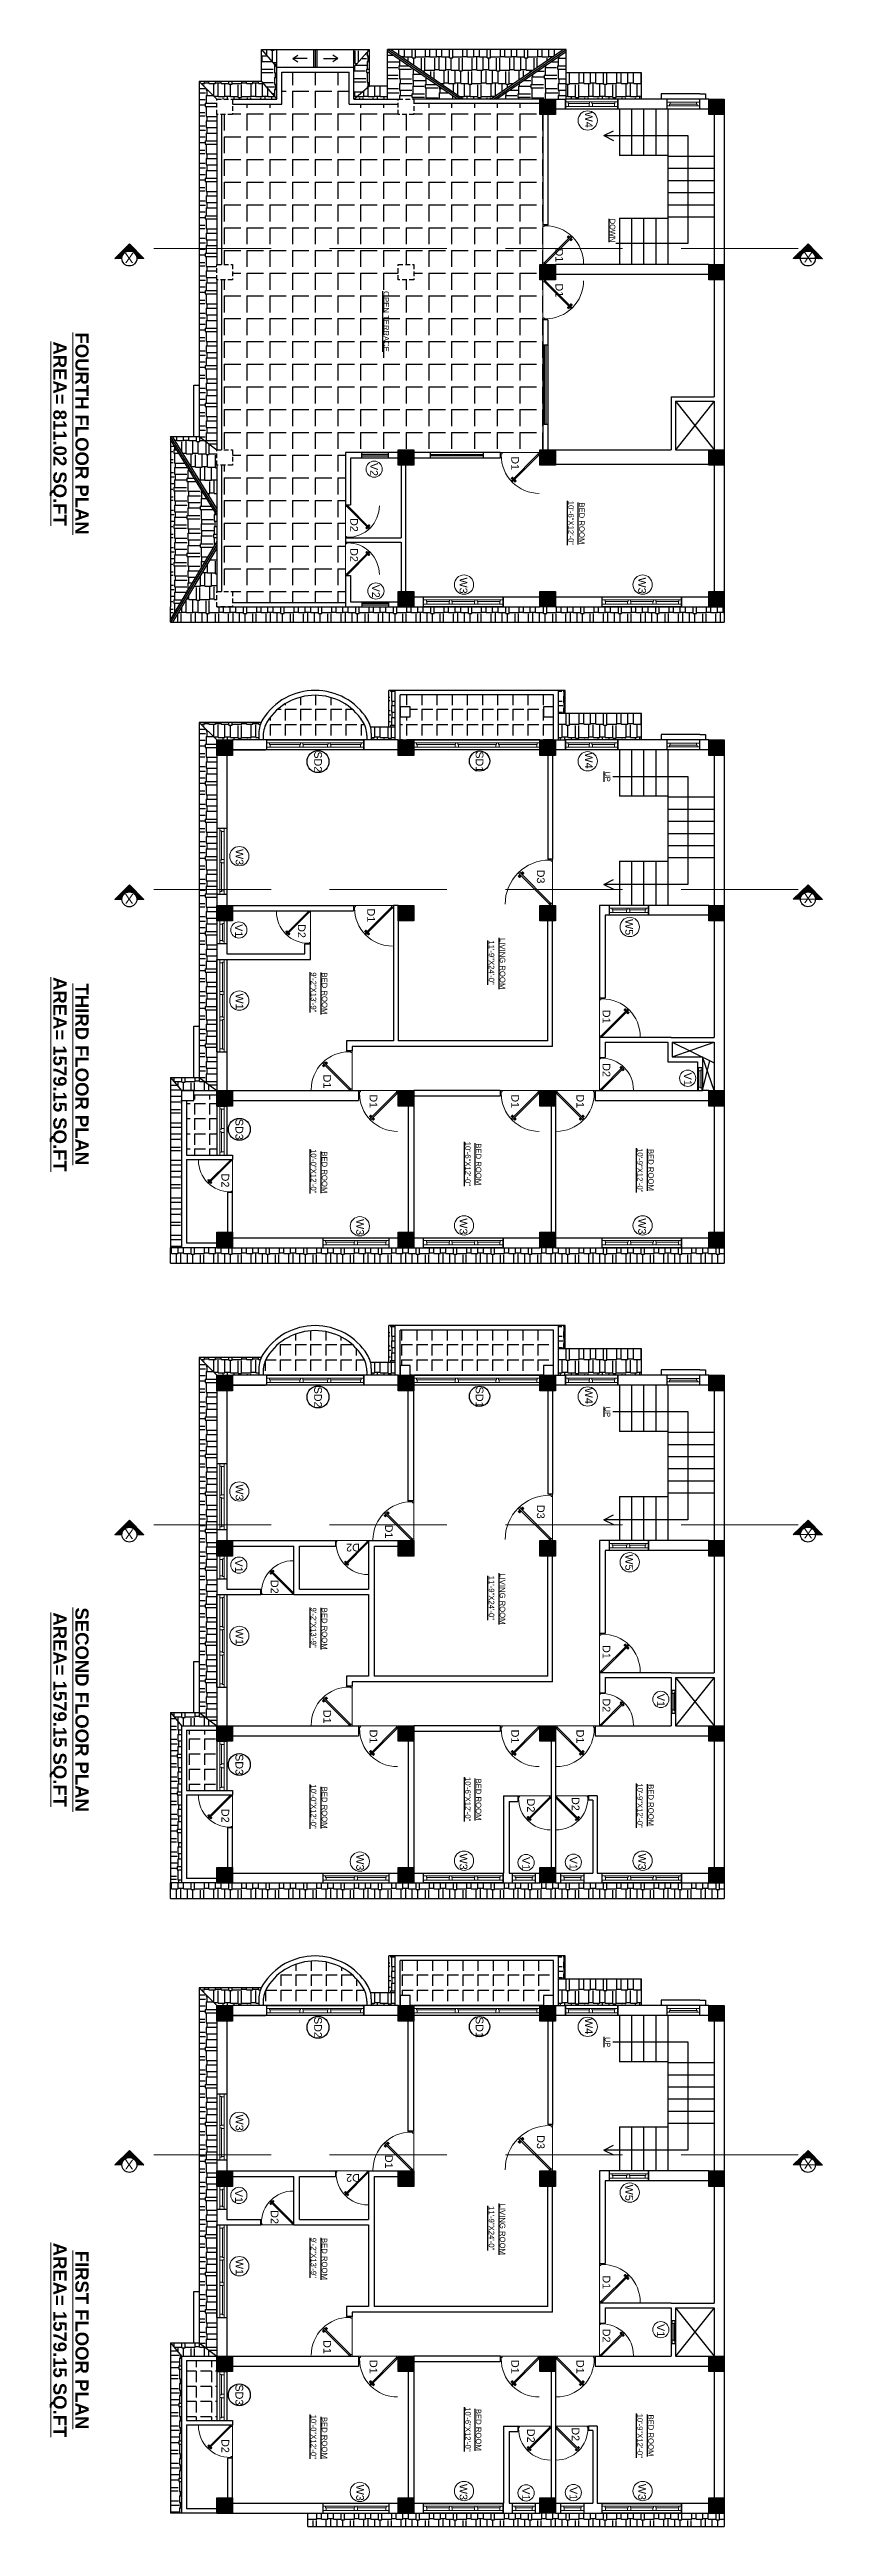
# Model space of a CAD drawing. Header units: inches. Extents: x 1397 to 20304, y -27267 to -746.
# Drawn here: x 18071 to 18772, y -19488 to -17241 of the extents above; entities that cross this region are included whole.
import ezdxf

# ---------------------------------------------------------------- set-up
doc = ezdxf.new("R2010")
doc.units = ezdxf.units.IN
doc.header["$LTSCALE"] = 17
doc.header["$MEASUREMENT"] = 0
doc.linetypes.add('21_FP_00$0$HIDDEN', pattern=[0.375, 0.25, -0.125])
doc.linetypes.add('PHANTOM2', pattern=[1.25, 0.625, -0.125, 0.125, -0.125, 0.125, -0.125])
for name, color, linetype, lineweight in [('25 BOT BAR', 12, 'Continuous', 25), ('aa_section_line', 2, 'PHANTOM2', 13), ('DOOR & WIN', 1, 'Continuous', 25), ('OUTLINE', 1, 'Continuous', 25), ('PUERTAS', 7, 'Continuous', 9), ('TEXT', 231, 'Continuous', 20), ('WINDOW FRAME PLAN', 162, 'Continuous', 18)]:
    doc.layers.add(name, color=color, linetype=linetype, lineweight=lineweight)
doc.layers.add('A-Sect-Iden', color=111, linetype='Continuous')
doc.styles.add('DIMTEXT', font='arial.ttf', dxfattribs={"height": 6})
doc.styles.add('HEADING', font='swissel.ttf')
pattern_1 = [(360, (37076.872, -9005.189), (25.5, 12), [6, -5, 7, -3, 9, -4]), (360, (37082.872, -9004.689), (25.5, 12), [5, -19, 4, -6]), (360, (37094.872, -9005.939), (25.5, 12), [3, -31]), (90, (37076.872, -9005.189), (-8.5, 12), [11.5, -36.5]), (90, (37082.872, -9005.189), (-8.5, 12), [11.25, -36.75]), (90, (37087.872, -9005.189), (-8.5, 12), [10.5, -37.5]), (90, (37094.872, -9005.939), (-8.5, 12), [11.5, -36.5]), (90, (37097.872, -9005.939), (-8.5, 12), [11.5, -36.5]), (90, (37106.872, -9005.189), (-8.5, 12), [11, -37])]
pattern_2 = [(270, (37076.872, -9005.189), (12, -25.5), [6, -5, 7, -3, 9, -4]), (270, (37077.372, -9011.189), (12, -25.5), [5, -19, 4, -6]), (270, (37076.122, -9023.189), (12, -25.5), [3, -31]), (360, (37076.872, -9005.189), (12, 8.5), [11.5, -36.5]), (360, (37076.872, -9011.189), (12, 8.5), [11.25, -36.75]), (360, (37076.872, -9016.189), (12, 8.5), [10.5, -37.5]), (360, (37076.122, -9023.189), (12, 8.5), [11.5, -36.5]), (360, (37076.122, -9026.189), (12, 8.5), [11.5, -36.5]), (360, (37076.872, -9035.189), (12, 8.5), [11, -37])]
pattern_3 = [(270, (37076.872, -9005.189), (13.75, -3e-15), [10, -3.75]), (360, (37076.872, -9005.189), (3e-15, 13.75), [10, -3.75])]
pattern_4 = [(360, (37076.872, -8433.507), (25.5, 12), [6, -5, 7, -3, 9, -4]), (360, (37082.872, -8433.007), (25.5, 12), [5, -19, 4, -6]), (360, (37094.872, -8434.257), (25.5, 12), [3, -31]), (90, (37076.872, -8433.5065), (-8.5, 12), [11.5, -36.5]), (90, (37082.872, -8433.5065), (-8.5, 12), [11.25, -36.75]), (90, (37087.872, -8433.5065), (-8.5, 12), [10.5, -37.5]), (90, (37094.872, -8434.2565), (-8.5, 12), [11.5, -36.5]), (90, (37097.872, -8434.2565), (-8.5, 12), [11.5, -36.5]), (90, (37106.872, -8433.5065), (-8.5, 12), [11, -37])]
pattern_5 = [(270, (37076.872, -8433.507), (12, -25.5), [6, -5, 7, -3, 9, -4]), (270, (37077.372, -8439.507), (12, -25.5), [5, -19, 4, -6]), (270, (37076.122, -8451.507), (12, -25.5), [3, -31]), (360, (37076.872, -8433.5065), (12, 8.5), [11.5, -36.5]), (360, (37076.872, -8439.5065), (12, 8.5), [11.25, -36.75]), (360, (37076.872, -8444.5065), (12, 8.5), [10.5, -37.5]), (360, (37076.122, -8451.5065), (12, 8.5), [11.5, -36.5]), (360, (37076.122, -8454.5065), (12, 8.5), [11.5, -36.5]), (360, (37076.872, -8463.5065), (12, 8.5), [11, -37])]
pattern_6 = [(270, (38011.362, -8433.507), (13.75, -3e-15), [10, -3.75]), (360, (38011.362, -8433.507), (3e-15, 13.75), [10, -3.75])]
pattern_7 = [(360, (37076.872, -7857.31), (25.5, 12), [6, -5, 7, -3, 9, -4]), (360, (37082.872, -7856.81), (25.5, 12), [5, -19, 4, -6]), (360, (37094.872, -7858.06), (25.5, 12), [3, -31]), (90, (37076.872, -7857.31), (-8.5, 12), [11.5, -36.5]), (90, (37082.872, -7857.31), (-8.5, 12), [11.25, -36.75]), (90, (37087.872, -7857.31), (-8.5, 12), [10.5, -37.5]), (90, (37094.872, -7858.06), (-8.5, 12), [11.5, -36.5]), (90, (37097.872, -7858.06), (-8.5, 12), [11.5, -36.5]), (90, (37106.872, -7857.31), (-8.5, 12), [11, -37])]
pattern_8 = [(270, (37076.872, -7857.31), (12, -25.5), [6, -5, 7, -3, 9, -4]), (270, (37077.372, -7863.31), (12, -25.5), [5, -19, 4, -6]), (270, (37076.122, -7875.31), (12, -25.5), [3, -31]), (360, (37076.872, -7857.31), (12, 8.5), [11.5, -36.5]), (360, (37076.872, -7863.31), (12, 8.5), [11.25, -36.75]), (360, (37076.872, -7868.31), (12, 8.5), [10.5, -37.5]), (360, (37076.122, -7875.31), (12, 8.5), [11.5, -36.5]), (360, (37076.122, -7878.31), (12, 8.5), [11.5, -36.5]), (360, (37076.872, -7887.31), (12, 8.5), [11, -37])]
pattern_9 = [(270, (38950.952, -7857.31), (13.75, -3e-15), [10, -3.75]), (360, (38950.952, -7857.31), (3e-15, 13.75), [10, -3.75])]
pattern_10 = [(360, (39844.27, -7276.086), (25.5, 12), [6, -5, 7, -3, 9, -4]), (360, (39850.27, -7275.586), (25.5, 12), [5, -19, 4, -6]), (360, (39862.27, -7276.836), (25.5, 12), [3, -31]), (90, (39844.27, -7276.086), (-8.5, 12), [11.5, -36.5]), (90, (39850.27, -7276.086), (-8.5, 12), [11.25, -36.75]), (90, (39855.27, -7276.086), (-8.5, 12), [10.5, -37.5]), (90, (39862.27, -7276.836), (-8.5, 12), [11.5, -36.5]), (90, (39865.27, -7276.836), (-8.5, 12), [11.5, -36.5]), (90, (39874.27, -7276.086), (-8.5, 12), [11, -37])]
pattern_11 = [(270, (39844.27, -7276.086), (12, -25.5), [6, -5, 7, -3, 9, -4]), (270, (39844.77, -7282.086), (12, -25.5), [5, -19, 4, -6]), (270, (39843.52, -7294.086), (12, -25.5), [3, -31]), (360, (39844.27, -7276.086), (12, 8.5), [11.5, -36.5]), (360, (39844.27, -7282.086), (12, 8.5), [11.25, -36.75]), (360, (39844.27, -7287.086), (12, 8.5), [10.5, -37.5]), (360, (39843.52, -7294.086), (12, 8.5), [11.5, -36.5]), (360, (39843.52, -7297.086), (12, 8.5), [11.5, -36.5]), (360, (39844.27, -7306.086), (12, 8.5), [11, -37])]
pattern_12 = [(270, (37076.872, -7276.086), (12, -25.5), [6, -5, 7, -3, 9, -4]), (270, (37077.372, -7282.086), (12, -25.5), [5, -19, 4, -6]), (270, (37076.122, -7294.086), (12, -25.5), [3, -31]), (360, (37076.872, -7276.086), (12, 8.5), [11.5, -36.5]), (360, (37076.872, -7282.086), (12, 8.5), [11.25, -36.75]), (360, (37076.872, -7287.086), (12, 8.5), [10.5, -37.5]), (360, (37076.122, -7294.086), (12, 8.5), [11.5, -36.5]), (360, (37076.122, -7297.086), (12, 8.5), [11.5, -36.5]), (360, (37076.872, -7306.086), (12, 8.5), [11, -37])]
pattern_13 = [(360, (37076.872, -7276.086), (25.5, 12), [6, -5, 7, -3, 9, -4]), (360, (37082.872, -7275.586), (25.5, 12), [5, -19, 4, -6]), (360, (37094.872, -7276.836), (25.5, 12), [3, -31]), (90, (37076.872, -7276.086), (-8.5, 12), [11.5, -36.5]), (90, (37082.872, -7276.086), (-8.5, 12), [11.25, -36.75]), (90, (37087.872, -7276.086), (-8.5, 12), [10.5, -37.5]), (90, (37094.872, -7276.836), (-8.5, 12), [11.5, -36.5]), (90, (37097.872, -7276.836), (-8.5, 12), [11.5, -36.5]), (90, (37106.872, -7276.086), (-8.5, 12), [11, -37])]
pattern_14 = [(360, (38950.952, -6429.164), (25.5, 12), [6, -5, 7, -3, 9, -4]), (360, (38956.952, -6428.664), (25.5, 12), [5, -19, 4, -6]), (360, (38968.952, -6429.914), (25.5, 12), [3, -31]), (90, (38950.952, -6429.164), (-8.5, 12), [11.5, -36.5]), (90, (38956.952, -6429.164), (-8.5, 12), [11.25, -36.75]), (90, (38961.952, -6429.164), (-8.5, 12), [10.5, -37.5]), (90, (38968.952, -6429.914), (-8.5, 12), [11.5, -36.5]), (90, (38971.952, -6429.914), (-8.5, 12), [11.5, -36.5]), (90, (38980.952, -6429.164), (-8.5, 12), [11, -37])]
pattern_15 = [(270, (38950.952, -6429.164), (12, -25.5), [6, -5, 7, -3, 9, -4]), (270, (38951.452, -6435.164), (12, -25.5), [5, -19, 4, -6]), (270, (38950.202, -6447.164), (12, -25.5), [3, -31]), (360, (38950.952, -6429.164), (12, 8.5), [11.5, -36.5]), (360, (38950.952, -6435.164), (12, 8.5), [11.25, -36.75]), (360, (38950.952, -6440.164), (12, 8.5), [10.5, -37.5]), (360, (38950.202, -6447.164), (12, 8.5), [11.5, -36.5]), (360, (38950.202, -6450.164), (12, 8.5), [11.5, -36.5]), (360, (38950.952, -6459.164), (12, 8.5), [11, -37])]

msp = doc.modelspace()

# ---------------------------------------------------------------- texts
at = {"layer": 'A-Sect-Iden', "ltscale": 0.5, "char_height": 9, "width": 12.25, "attachment_point": 5, "style": 'HEADING'}
for insert, rotation in [((18143.1, -17430.5), 179.8551), ((18759, -17429.8), 179.2631), ((18143.1, -18011.7), 179.8551), ((18759, -18011), 179.2631), ((18143.1, -18587.9), 179.8551), ((18759, -18587.2), 179.2631), ((18143.1, -19159.6), 179.8551), ((18759, -19158.9), 179.2631)]:
    msp.add_mtext('X', dxfattribs=dict(at, insert=insert, rotation=rotation))
at = {"layer": 'DOOR & WIN', "char_height": 5, "attachment_point": 5, "rotation": 270}
for s, insert in [('{\\L\\C7;DOWN}', (18581.5, -17405.5)), ('{\\fArial TUR|b0|i0|c0|p34;\\L\\C7;OPEN TERRACE}', (18376.3, -17488)), ('{\\fArial TUR|b0|i0|c0|p34;\\L\\C7;10\'-6"X12\'-0"}', (18543.8, -17670.8)), ('{\\fArial TUR|b0|i0|c0|p34;\\L\\C7;BED ROOM}', (18553.6, -17671.2)), ('{\\L\\C7;UP}', (18577, -17900.8)), ('{\\fArial TUR|b0|i0|c0|p34;\\L\\C7;11\'-9"X24\'-0"}', (18471.7, -18069.5)), ('{\\fArial TUR|b0|i0|c162|p34;\\L\\C7; \\fArial TUR|b0|i0|c0|p34;LIVING \\fArial TUR|b0|i0|c162|p34;ROOM}', (18481.7, -18069.5)), ('{\\fArial TUR|b0|i0|c0|p34;\\L\\C7;9\'-2"X13\'-9"}', (18310.3, -18096.5)), ('{\\fArial TUR|b0|i0|c162|p34;\\L\\C7; \\fArial TUR|b0|i0|c0|p34;BED \\fArial TUR|b0|i0|c162|p34;ROOM}', (18320.3, -18096.5)), ('{\\fArial TUR|b0|i0|c0|p34;\\L\\C7;10\'-0"X12\'-0"}', (18310.3, -18258.8)), ('{\\fArial TUR|b0|i0|c162|p34;\\L\\C7; \\fArial TUR|b0|i0|c0|p34;BED \\fArial TUR|b0|i0|c162|p34;ROOM}', (18320.3, -18258.8)), ('{\\fArial TUR|b0|i0|c0|p34;\\L\\C7;10\'-6"X12\'-0"}', (18450.3, -18252.1)), ('{\\fArial TUR|b0|i0|c0|p34;\\L\\C7;BED ROOM}', (18460, -18252.4)), ('{\\fArial TUR|b0|i0|c0|p34;\\L\\C7;10\'-9"X12\'-0"}', (18606.4, -18257.9)), ('{\\fArial TUR|b0|i0|c0|p34;\\L\\C7;BED ROOM}', (18616.3, -18257.5)), ('{\\L\\C7;UP}', (18577, -18477)), ('{\\fArial TUR|b0|i0|c162|p34;\\L\\C7; \\fArial TUR|b0|i0|c0|p34;LIVING \\fArial TUR|b0|i0|c162|p34;ROOM}', (18481.7, -18645.7)), ('{\\fArial TUR|b0|i0|c0|p34;\\L\\C7;11\'-9"X24\'-0"}', (18471.7, -18645.7)), ('{\\fArial TUR|b0|i0|c0|p34;\\L\\C7;9\'-2"X13\'-9"}', (18310.3, -18672.7)), ('{\\fArial TUR|b0|i0|c162|p34;\\L\\C7; \\fArial TUR|b0|i0|c0|p34;BED \\fArial TUR|b0|i0|c162|p34;ROOM}', (18320.3, -18672.7)), ('{\\fArial TUR|b0|i0|c0|p34;\\L\\C7;10\'-0"X12\'-0"}', (18310.3, -18835)), ('{\\fArial TUR|b0|i0|c162|p34;\\L\\C7; \\fArial TUR|b0|i0|c0|p34;BED \\fArial TUR|b0|i0|c162|p34;ROOM}', (18320.3, -18835)), ('{\\fArial TUR|b0|i0|c0|p34;\\L\\C7;10\'-6"X12\'-0"}', (18450.3, -18828.3)), ('{\\fArial TUR|b0|i0|c0|p34;\\L\\C7;BED ROOM}', (18460, -18828.6)), ('{\\fArial TUR|b0|i0|c0|p34;\\L\\C7;10\'-9"X12\'-0"}', (18606.4, -18834.1)), ('{\\fArial TUR|b0|i0|c0|p34;\\L\\C7;BED ROOM}', (18616.3, -18833.7)), ('{\\L\\C7;UP}', (18577, -19048.6)), ('{\\fArial TUR|b0|i0|c0|p34;\\L\\C7;11\'-9"X24\'-0"}', (18471.7, -19217.4)), ('{\\fArial TUR|b0|i0|c162|p34;\\L\\C7; \\fArial TUR|b0|i0|c0|p34;LIVING \\fArial TUR|b0|i0|c162|p34;ROOM}', (18481.7, -19217.4)), ('{\\fArial TUR|b0|i0|c0|p34;\\L\\C7;9\'-2"X13\'-9"}', (18310.3, -19244.3)), ('{\\fArial TUR|b0|i0|c162|p34;\\L\\C7; \\fArial TUR|b0|i0|c0|p34;BED \\fArial TUR|b0|i0|c162|p34;ROOM}', (18320.3, -19244.3)), ('{\\fArial TUR|b0|i0|c0|p34;\\L\\C7;10\'-0"X12\'-0"}', (18310.3, -19406.6)), ('{\\fArial TUR|b0|i0|c0|p34;\\L\\C7;10\'-6"X12\'-0"}', (18450.3, -19399.9)), ('{\\fArial TUR|b0|i0|c0|p34;\\L\\C7;BED ROOM}', (18460, -19400.3)), ('{\\fArial TUR|b0|i0|c0|p34;\\L\\C7;10\'-9"X12\'-0"}', (18606.4, -19405.7)), ('{\\fArial TUR|b0|i0|c0|p34;\\L\\C7;BED ROOM}', (18616.3, -19405.4)), ('{\\fArial TUR|b0|i0|c162|p34;\\L\\C7; \\fArial TUR|b0|i0|c0|p34;BED \\fArial TUR|b0|i0|c162|p34;ROOM}', (18320.3, -19406.6))]:
    msp.add_mtext(s, dxfattribs=dict(at, insert=insert))
at = {"layer": 'TEXT', "style": 'DIMTEXT'}
for s, rotation, p in [('W4', 270, (18556.6, -17297.7)), ('D1', 270, (18529.7, -17421.8)), ('D1', 270, (18529.7, -17453.5)), ('D1', 270, (18489.7, -17610.3)), ('V2', 270, (18361.7, -17616.3)), ('D2', 270, (18343.6, -17666.3)), ('D2', 270, (18343.6, -17693.6)), ('W3', 270, (18442.8, -17720.2)), ('W3', 270, (18604.8, -17720.2)), ('V2', 270, (18363.4, -17726.7)), ('SD2', 270, (18310.9, -17877.9)), ('SD1', 270, (18457.4, -17877.9)), ('W4', 270, (18556.6, -17878.9)), ('W3', 270, (18239.7, -17966.5)), ('D3', 270, (18512.9, -17985.2)), ('V1', 270, (18239.1, -18034.7)), ('D2', 270, (18296.1, -18034.6)), ('D1', 270, (18359, -18020.4)), ('W5', 270, (18593.1, -18030)), ('W1', 270, (18239.7, -18097.5)), ('D1', 270, (18572.5, -18112.3)), ('D1', 270, (18319.2, -18171.1)), ('D2', 270, (18572.5, -18160.8)), ('V1', 270, (18646.2, -18169.3)), ('D1', 270, (18361.2, -18189)), ('D1', 270, (18489.7, -18189)), ('D1', 270, (18548.7, -18189)), ('SD3', 270, (18239.5, -18211.2)), ('D2', 270, (18226.8, -18260.9)), ('W3', 270, (18349, -18302.1)), ('W3', 270, (18442.8, -18301.4)), ('W3', 270, (18604.8, -18301.4)), ('SD2', 270, (18310.9, -18454.1)), ('SD1', 270, (18457.4, -18454.1)), ('W4', 270, (18556.6, -18455.1)), ('W3', 270, (18239.7, -18542.7)), ('D3', 270, (18512.9, -18561.4)), ('D2', 180, (18352.4, -18596.6)), ('D1', 270, (18375.2, -18579.3)), ('V1', 270, (18239.1, -18610.9)), ('W5', 270, (18593.1, -18606.2)), ('D2', 270, (18271.5, -18629.4)), ('W1', 270, (18239.7, -18673.7)), ('D1', 270, (18572.5, -18688.5)), ('V1', 270, (18621.8, -18732.7)), ('D1', 270, (18319.2, -18747.3)), ('D2', 270, (18572.5, -18736.9)), ('D1', 270, (18361.2, -18765.2)), ('D1', 270, (18489.7, -18765.2)), ('D1', 270, (18548.7, -18765.2)), ('SD3', 270, (18239.5, -18787.4)), ('D2', 270, (18226.8, -18837.1)), ('D2', 270, (18504, -18827.7)), ('D2', 270, (18544.5, -18826.3)), ('W3', 270, (18349, -18878.3)), ('W3', 270, (18442.8, -18877.6)), ('V1', 270, (18499.6, -18880.7)), ('V1', 270, (18542.5, -18880.4)), ('W3', 270, (18604.8, -18877.6)), ('SD2', 270, (18310.9, -19025.8)), ('SD1', 270, (18457.4, -19025.8)), ('W4', 270, (18556.6, -19026.8)), ('W3', 270, (18239.7, -19114.3)), ('D3', 270, (18512.9, -19133)), ('D1', 270, (18375.2, -19150.9)), ('V1', 270, (18239.1, -19182.6)), ('D2', 180, (18352.4, -19168.3)), ('W5', 270, (18593.1, -19177.9)), ('D2', 270, (18271.5, -19201.1)), ('W1', 270, (18239.7, -19245.3)), ('D1', 270, (18572.5, -19260.2)), ('D1', 270, (18319.2, -19318.9)), ('D2', 270, (18572.5, -19308.6)), ('V1', 270, (18621.8, -19304.3)), ('D1', 270, (18361.2, -19336.9)), ('D1', 270, (18489.7, -19336.9)), ('D1', 270, (18548.7, -19336.9)), ('SD3', 270, (18239.5, -19359.1)), ('D2', 270, (18226.8, -19408.7)), ('D2', 270, (18504, -19399.4)), ('D2', 270, (18544.5, -19398)), ('W3', 270, (18349, -19450)), ('W3', 270, (18442.8, -19449.3)), ('V1', 270, (18499.6, -19452.4)), ('V1', 270, (18542.5, -19452.1)), ('W3', 270, (18604.8, -19449.3))]:
    msp.add_text(s, height=7, rotation=rotation, dxfattribs=at).set_placement(p)
at = {"layer": 'TEXT', "char_height": 12, "width": 396.298, "attachment_point": 2, "rotation": 270}
for s, insert in [('{\\fArial|b1|i0|c0|p34;\\LFOURTH FLOOR PLAN \\PAREA= 811.02 SQ.FT}', (18106.3, -17589.7)), ('{\\fArial|b1|i0|c0|p34;\\LTHIRD FLOOR PLAN \\PAREA= 1579.15 SQ.FT}', (18106.3, -18170.9)), ('{\\fArial|b1|i0|c0|p34;\\LSECOND FLOOR PLAN \\PAREA= 1579.15 SQ.FT}', (18106.3, -18747.1)), ('{\\fArial|b1|i0|c0|p34;\\LFIRST FLOOR PLAN \\PAREA= 1579.15 SQ.FT}', (18106.3, -19318.8))]:
    msp.add_mtext(s, dxfattribs=dict(at, insert=insert))

# ---------------------------------------------------------------- blocks, each defined once
blk = doc.blocks.new('ffddd')
at = {"layer": 'DOOR & WIN'}
for p, q in [((-13345.3, -2388.1), (-13345.3, -2316.1)), ((-13336.3, -2316.1), (-13345.3, -2316.1)), ((-13336.3, -2316.1), (-13336.3, -2388.1)), ((-13336.3, -2388.1), (-13345.3, -2388.1)), ((-13336.3, -2388.1), (-13345.3, -2388.1))]:
    blk.add_line(p, q, dxfattribs=at)
at = {"layer": 'WINDOW FRAME PLAN'}
for p, q in [((-13342.8, -2316.1), (-13342.8, -2318.6)), ((-13342.8, -2385.6), (-13342.8, -2318.6)), ((-13342.8, -2318.6), (-13341.3, -2318.6)), ((-13341.3, -2318.6), (-13341.3, -2319.1)), ((-13341.3, -2319.1), (-13341.3, -2339.6)), ((-13341.3, -2319.1), (-13338.8, -2319.1)), ((-13338.8, -2316.1), (-13338.8, -2319.1)), ((-13338.8, -2319.1), (-13338.8, -2385.1)), ((-13342.8, -2339.6), (-13341.3, -2339.6)), ((-13342.8, -2341.6), (-13341.3, -2341.6)), ((-13341.3, -2339.1), (-13338.8, -2339.1)), ((-13341.3, -2341.6), (-13341.3, -2342.1)), ((-13341.3, -2341.6), (-13341.3, -2362.6)), ((-13341.3, -2342.1), (-13338.8, -2342.1)), ((-13342.8, -2362.6), (-13341.3, -2362.6)), ((-13342.8, -2364.6), (-13341.3, -2364.6)), ((-13341.3, -2362.1), (-13338.8, -2362.1)), ((-13341.3, -2362.6), (-13341.3, -2362.1)), ((-13341.3, -2364.6), (-13341.3, -2385.6)), ((-13341.3, -2365.1), (-13338.8, -2365.1)), ((-13342.8, -2388.1), (-13342.8, -2385.6)), ((-13342.8, -2385.6), (-13341.3, -2385.6)), ((-13341.3, -2385.1), (-13338.8, -2385.1)), ((-13341.3, -2385.6), (-13341.3, -2385.1)), ((-13338.8, -2388.1), (-13338.8, -2385.1))]:
    blk.add_line(p, q, dxfattribs=at)
blk = doc.blocks.new('3ft')
at = {"layer": 'PUERTAS', "color": 6}
for p, q in [((1, 2.5), (25.2, 26.7)), ((26, 25.9), (1.8, 1.6)), ((26, 25.9), (25.2, 26.7)), ((0, 2.4), (0, 0)), ((0.7, 2.4), (0, 2.4)), ((1.6, 0), (0, 0)), ((0.7, 1.5), (0.7, 2.4)), ((0.8, 1.5), (0.7, 1.5)), ((0.8, 1.5), (0.8, 2.4)), ((0.8, 1.2), (0.8, 1.5)), ((1.6, 1.2), (0.8, 1.2)), ((1.6, 1.8), (0.9, 2.5)), ((1.6, 1.9), (1, 2.5)), ((1.6, 1.9), (1.6, 1.8)), ((1.8, 1.6), (1.6, 1.8)), ((1.6, 0), (1.6, 1.2)), ((34.4, 0), (34.4, 1.2)), ((34.4, 1.2), (35.2, 1.2)), ((34.4, 0), (36, 0)), ((35.2, 1.2), (35.2, 2.4)), ((35.2, 2.4), (36, 2.4)), ((36, 0), (36, 2.4))]:
    blk.add_line(p, q, dxfattribs=at)
at = {"layer": 'PUERTAS', "color": 8}
for p, q in [((22.6, 24.9), (21.6, 25.7)), ((22.6, 25), (21.7, 25.7)), ((22.7, 25.1), (21.8, 25.9)), ((22.1, 26.3), (22, 26.1)), ((22.9, 25.2), (22, 26.1)), ((22.1, 26.3), (22.3, 26.4)), ((22.3, 26.4), (22.3, 26.4)), ((23.2, 25.5), (22.3, 26.4)), ((23.3, 25.7), (22.5, 26.6)), ((23.5, 25.8), (22.7, 26.8)), ((23.4, 25.8), (22.7, 26.7)), ((22.7, 24.3), (23, 24.8)), ((23, 25), (22.8, 25.1)), ((23, 25), (22.9, 25.2)), ((23, 25), (22.9, 25.1)), ((22.9, 24.5), (23.1, 24.9)), ((23.1, 25.1), (23, 25.2)), ((23.1, 24.8), (23.2, 25)), ((23.3, 25.3), (23.2, 25.4)), ((23.4, 25.4), (23.3, 25.6)), ((23.4, 25.4), (23.3, 25.5)), ((23.4, 25.4), (23.3, 25.5)), ((23.3, 24.9), (23.3, 25.1)), ((23.5, 25.1), (23.3, 25.1)), ((23.6, 25.3), (23.4, 25.2)), ((23.9, 25.5), (23.5, 25.3)), ((24.1, 25.7), (23.6, 25.4)), ((23.6, 23.4), (24.1, 23.7)), ((23.8, 23.6), (24.2, 23.8)), ((24.1, 23.8), (24.3, 23.9)), ((24.2, 24), (24.4, 24)), ((24.2, 23.3), (25, 22.3)), ((24.3, 23.7), (24.4, 23.6)), ((24.3, 23.7), (24.5, 23.6)), ((24.3, 23.6), (24.4, 23.5)), ((24.3, 23.3), (25.1, 22.4)), ((24.4, 24.2), (24.4, 24)), ((24.4, 23.8), (24.5, 23.7)), ((24.4, 23.4), (25.2, 22.5)), ((24.6, 24.3), (24.5, 24.1)), ((24.5, 23.6), (25.4, 22.7)), ((24.8, 24.6), (24.6, 24.2)), ((24.6, 24), (24.7, 23.9)), ((25, 24.8), (24.7, 24.3)), ((24.7, 24.1), (24.8, 23.9)), ((24.7, 24.1), (24.8, 24)), ((24.8, 24.1), (24.9, 24)), ((24.8, 23.8), (25.7, 23)), ((25, 24), (25.9, 23.2)), ((25.1, 24.2), (26.1, 23.4)), ((25.1, 24.1), (26, 23.3)), ((25.6, 22.8), (25.4, 22.7)), ((25.6, 22.8), (25.7, 23)), ((25.7, 23), (25.7, 23)), ((0, 0), (36, 0))]:
    blk.add_line(p, q, dxfattribs=at)
at = {"layer": 'PUERTAS', "color": 1}
for p, q in [((21.7, 25.8), (22.1, 26.3)), ((21.7, 25.7), (22.2, 26.2)), ((21.7, 25.8), (21.7, 25.8)), ((22.5, 25), (21.7, 25.6)), ((22.6, 26.7), (22.1, 26.3)), ((22.7, 26.7), (22.2, 26.2)), ((22.6, 26.7), (22.6, 26.7)), ((22.6, 25), (23, 25.4)), ((22.6, 24.3), (22.9, 24.7)), ((22.6, 24.1), (22.6, 24.1)), ((22.7, 25.1), (22.7, 25.1)), ((23.4, 25.9), (22.8, 26.7)), ((22.8, 25.1), (23.1, 25.3)), ((22.9, 25), (22.8, 25.1)), ((22.9, 24.9), (23.2, 25.2)), ((22.9, 24.8), (22.9, 24.8)), ((22.9, 24.7), (22.9, 24.7)), ((23.4, 25.8), (23, 25.4)), ((23.3, 25.6), (23.1, 25.3)), ((23.5, 25.5), (23.2, 25.2)), ((23.3, 25.7), (23.3, 25.7)), ((23.4, 25.5), (23.3, 25.6)), ((23.4, 23.3), (23.4, 23.3)), ((23.6, 25.5), (23.6, 25.5)), ((23.6, 23.3), (24, 23.6)), ((24.1, 25.8), (23.7, 25.5)), ((23.7, 25.5), (23.7, 25.5)), ((24, 23.6), (24, 23.6)), ((24.1, 23.6), (24.1, 23.6)), ((24.3, 25.8), (24.3, 25.8)), ((24.3, 23.6), (24.5, 23.9)), ((24.3, 23.3), (24.7, 23.7)), ((24.3, 23.6), (24.4, 23.5)), ((24.3, 23.2), (24.9, 22.4)), ((24.4, 23.5), (24.6, 23.8)), ((24.4, 23.4), (24.4, 23.4)), ((24.8, 24.1), (24.5, 23.9)), ((24.9, 24), (24.6, 23.8)), ((25.1, 24.1), (24.7, 23.7)), ((25.1, 24.8), (24.8, 24.4)), ((24.8, 24.4), (24.8, 24.4)), ((24.8, 24.3), (24.8, 24.3)), ((24.8, 24.1), (24.9, 24)), ((25, 24), (25, 24)), ((25, 22.4), (25.5, 22.9)), ((25.1, 25), (25.1, 25)), ((25.1, 22.4), (25.6, 22.8)), ((25.2, 24.1), (26, 23.5)), ((26, 23.4), (25.5, 22.9)), ((26, 23.3), (25.6, 22.8)), ((26, 23.3), (26, 23.3)), ((25.1, 22.4), (25.1, 22.4))]:
    blk.add_line(p, q, dxfattribs=at)
at = {"layer": 'PUERTAS', "color": 2}
for p, q in [((22, 26.1), (22, 26.1)), ((25.4, 22.7), (25.4, 22.7))]:
    blk.add_line(p, q, dxfattribs=at)
at = {"layer": 'PUERTAS', "color": 6}
for radius in [0.155, 0.0752]:
    blk.add_circle((0.8, 2.6), radius, dxfattribs=at)
blk.add_arc((0.8, 2.6), 34.4, 359.7285, 90.0333, dxfattribs=at)
at = {"layer": 'PUERTAS', "color": 1}
for centre, start, end in [((22.5, 25), 231.0764, 315), ((22.7, 24.2), 135, 225), ((22.7, 26.7), 38.9236, 135), ((22.8, 25.1), 225, 315), ((23, 24.9), 135, 219.7428), ((22.9, 24.8), 315, 39.7428), ((23.3, 25.6), 315, 45), ((23.4, 25.9), 315, 38.9236), ((23.5, 23.4), 225, 315), ((23.5, 25.4), 50.2572, 135), ((23.6, 25.5), 230.2572, 315), ((24.1, 23.6), 50.2572, 135), ((24.2, 25.7), 45, 135), ((24.2, 23.7), 230.2572, 315), ((24.3, 23.2), 135, 218.9236), ((24.4, 23.5), 135, 225), ((24.8, 24.3), 135, 219.7428), ((24.7, 24.2), 315, 39.7428), ((24.9, 24), 45, 135), ((25, 24.9), 315, 45), ((25.2, 24.1), 51.0764, 135), ((26, 23.4), 315, 51.0764), ((25, 22.4), 218.9236, 315)]:
    blk.add_arc(centre, 0.08, start, end, dxfattribs=at)
blk = doc.blocks.new('*U2802')
at = {"color": 3, "xscale": -1}
blk.add_blockref('3ft', (42, 0), dxfattribs=at)
blk = doc.blocks.new('2ft6in')
at = {"layer": 'PUERTAS', "color": 2}
for p, q in [((0, 2), (0, 0)), ((0.6, 2), (0, 2)), ((1.3, 0), (0, 0)), ((0.6, 1.3), (0.6, 2)), ((0.7, 1.3), (0.6, 1.3)), ((0.7, 1.3), (0.7, 2)), ((0.7, 1), (0.7, 1.3)), ((1.3, 1), (0.7, 1)), ((0.8, 2.1), (21, 22.3)), ((1.4, 1.6), (0.8, 2.1)), ((1.3, 1.5), (0.8, 2.1)), ((1.4, 1.6), (1.3, 1.5)), ((1.5, 1.4), (1.3, 1.5)), ((1.3, 0), (1.3, 1)), ((21.7, 21.6), (1.5, 1.4)), ((18.3, 21.8), (18.3, 21.8)), ((21.7, 21.6), (21, 22.3)), ((21.2, 18.9), (21.2, 18.9)), ((28.7, 0), (28.7, 1)), ((28.7, 1), (29.3, 1)), ((28.7, 0), (30, 0)), ((29.3, 1), (29.3, 2)), ((29.3, 2), (30, 2)), ((30, 0), (30, 2))]:
    blk.add_line(p, q, dxfattribs=at)
at = {"layer": 'PUERTAS', "color": 8}
for p, q in [((0, 0), (30, 0)), ((18.8, 20.8), (18, 21.4)), ((18.9, 20.8), (18.1, 21.5)), ((19, 20.9), (18.2, 21.6)), ((18.4, 21.9), (18.3, 21.8)), ((19.1, 21), (18.3, 21.7)), ((18.4, 21.9), (18.6, 22)), ((18.6, 22), (18.6, 22)), ((19.3, 21.3), (18.6, 22)), ((19.4, 21.4), (18.8, 22.1)), ((19.6, 21.5), (18.9, 22.3)), ((19.5, 21.5), (18.9, 22.3)), ((18.9, 20.3), (19.2, 20.7)), ((19.1, 20.8), (19, 20.9)), ((19.2, 20.9), (19.1, 21)), ((19.1, 20.8), (19.1, 20.9)), ((19.1, 20.4), (19.3, 20.8)), ((19.3, 20.9), (19.2, 21)), ((19.4, 21.1), (19.3, 21.2)), ((19.3, 20.6), (19.3, 20.8)), ((19.5, 21.2), (19.4, 21.3)), ((19.5, 21.2), (19.4, 21.3)), ((19.5, 21.1), (19.4, 21.2)), ((19.4, 20.8), (19.4, 20.9)), ((19.6, 20.9), (19.4, 20.9)), ((19.7, 21.1), (19.5, 21)), ((20.1, 21.4), (19.6, 21.1)), ((19.9, 21.2), (19.6, 21.1)), ((19.7, 19.5), (20.1, 19.8)), ((19.9, 19.7), (20.2, 19.8)), ((20.1, 19.9), (20.3, 19.9)), ((20.2, 20), (20.3, 20)), ((20.2, 19.7), (20.3, 19.6)), ((20.2, 19.7), (20.3, 19.6)), ((20.2, 19.4), (20.9, 18.7)), ((20.2, 19.4), (20.8, 18.6)), ((20.3, 20.1), (20.4, 20)), ((20.3, 19.8), (20.4, 19.7)), ((20.3, 19.5), (21, 18.8)), ((20.5, 20.3), (20.4, 20.1)), ((20.4, 19.8), (20.4, 19.7)), ((20.7, 20.5), (20.5, 20.2)), ((20.5, 20), (20.6, 19.9)), ((20.5, 19.6), (21.1, 18.9)), ((20.8, 20.6), (20.6, 20.2)), ((20.6, 20.1), (20.7, 20)), ((20.6, 20.1), (20.7, 20)), ((20.6, 20), (20.7, 20)), ((20.7, 19.9), (21.4, 19.2)), ((20.8, 20), (21.6, 19.3)), ((20.9, 20.1), (21.7, 19.5)), ((21, 20.1), (21.7, 19.5)), ((21.3, 19), (21.2, 18.9)), ((21.3, 19), (21.4, 19.1)), ((21.4, 19.2), (21.4, 19.1))]:
    blk.add_line(p, q, dxfattribs=at)
at = {"layer": 'PUERTAS', "color": 1}
for p, q in [((18.1, 21.5), (18.5, 21.9)), ((18.1, 21.4), (18.5, 21.9)), ((18.1, 21.5), (18.1, 21.5)), ((18.7, 20.8), (18.1, 21.3)), ((18.9, 22.3), (18.5, 21.9)), ((18.8, 22.2), (18.5, 21.9)), ((18.8, 22.2), (18.8, 22.2)), ((18.8, 20.8), (19.2, 21.2)), ((18.8, 20.2), (19.1, 20.6)), ((18.9, 20.1), (18.8, 20.1)), ((18.9, 20.9), (18.9, 20.9)), ((19.5, 21.6), (19, 22.3)), ((19, 20.9), (19.2, 21.1)), ((19.1, 20.8), (19, 20.9)), ((19.1, 20.8), (19.3, 21)), ((19.1, 20.7), (19.1, 20.7)), ((19.1, 20.6), (19.1, 20.6)), ((19.5, 21.5), (19.2, 21.2)), ((19.5, 21.3), (19.2, 21.1)), ((19.5, 21.2), (19.3, 21)), ((19.4, 21.4), (19.5, 21.4)), ((19.5, 21.2), (19.4, 21.3)), ((19.5, 19.4), (19.5, 19.4)), ((19.6, 21.2), (19.6, 21.2)), ((19.6, 19.4), (20, 19.7)), ((20.1, 21.5), (19.7, 21.2)), ((19.7, 21.2), (19.7, 21.2)), ((20, 19.7), (20, 19.7)), ((20.1, 19.7), (20.1, 19.7)), ((20.2, 21.5), (20.2, 21.5)), ((20.2, 19.7), (20.4, 19.9)), ((20.2, 19.4), (20.6, 19.8)), ((20.2, 19.7), (20.3, 19.6)), ((20.2, 19.3), (20.8, 18.6)), ((20.3, 19.6), (20.5, 19.8)), ((20.3, 19.5), (20.3, 19.5)), ((20.6, 20.1), (20.4, 19.9)), ((20.7, 20), (20.5, 19.8)), ((20.7, 20.2), (20.6, 20.2)), ((20.9, 20.1), (20.6, 19.8)), ((20.6, 20.1), (20.7, 20)), ((20.9, 20.7), (20.7, 20.3)), ((20.7, 20.3), (20.7, 20.3)), ((20.8, 20), (20.8, 20)), ((20.9, 20.8), (20.9, 20.8)), ((20.9, 18.6), (21.3, 19.1)), ((20.9, 18.7), (21.3, 19)), ((20.9, 18.7), (20.9, 18.7)), ((21, 20.1), (21.7, 19.6)), ((21.7, 19.5), (21.3, 19.1)), ((21.7, 19.4), (21.3, 19)), ((21.6, 19.4), (21.7, 19.4))]:
    blk.add_line(p, q, dxfattribs=at)
at = {"layer": 'PUERTAS', "color": 2}
for radius in [0.129, 0.0627]:
    blk.add_circle((0.7, 2.1), radius, dxfattribs=at)
at = {"layer": 'PUERTAS', "color": 8}
blk.add_arc((0.7, 2.1), 28.7, 359.7285, 90.0333, dxfattribs=at)
at = {"layer": 'PUERTAS', "color": 1}
for centre, start, end in [((18.8, 20.8), 231.0764, 315), ((18.9, 20.2), 135, 225), ((18.9, 22.2), 38.9236, 135), ((19, 20.9), 225, 315), ((19.2, 20.7), 135, 219.7428), ((19.1, 20.6), 315, 39.7428), ((19.5, 21.6), 315, 38.9236), ((19.4, 21.4), 315, 45), ((19.6, 21.2), 50.2572, 135), ((19.6, 19.5), 225, 315), ((19.7, 21.3), 230.2572, 315), ((20.1, 19.6), 50.2572, 135), ((20.2, 21.4), 45, 135), ((20.2, 19.7), 230.2572, 315), ((20.3, 19.4), 135, 218.9236), ((20.4, 19.5), 135, 225), ((20.7, 20.3), 135, 219.7428), ((20.6, 20.2), 315, 39.7428), ((20.8, 20), 45, 135), ((20.8, 18.7), 218.9236, 315), ((20.9, 20.7), 315, 45), ((21, 20.1), 51.0764, 135), ((21.7, 19.5), 315, 51.0764)]:
    blk.add_arc(centre, 0.0667, start, end, dxfattribs=at)
blk = doc.blocks.new('*U2794')
at = {"color": 3, "xscale": -1}
blk.add_blockref('2ft6in', (42, 0), dxfattribs=at)
blk = doc.blocks.new('*U3030')
at = {"color": 3}
blk.add_blockref('3ft', (0, 0), dxfattribs=at)
blk = doc.blocks.new('*U3029')
at = {"layer": 'PUERTAS', "color": 2}
for p, q in [((11.6, 30.2), (12.6, 31.2)), ((11.6, 30.2), (39.9, 1.9)), ((12.3, 26.5), (12.3, 26.4)), ((40.8, 2.9), (12.6, 31.2)), ((16.3, 30.5), (16.4, 30.5)), ((0, 0), (0, 2.8)), ((0.9, 2.8), (0, 2.8)), ((1.9, 0), (0, 0)), ((0.9, 1.4), (0.9, 2.8)), ((1.9, 1.4), (0.9, 1.4)), ((1.9, 0), (1.9, 1.4)), ((39.9, 1.9), (40.2, 2.1)), ((40.1, 2.2), (40.9, 3)), ((40.1, 2.2), (40.2, 2.1)), ((40.1, 0), (40.1, 1.4)), ((40.1, 1.4), (41.1, 1.4)), ((40.1, 0), (42, 0)), ((40.2, 2.1), (40.9, 2.9)), ((41.1, 1.8), (41.1, 2.8)), ((41.1, 1.4), (41.1, 1.8)), ((41.1, 1.8), (41.2, 1.8)), ((41.2, 1.8), (41.2, 2.9)), ((41.2, 2.8), (42, 2.8)), ((42, 2.8), (42, 0))]:
    blk.add_line(p, q, dxfattribs=at)
at = {"layer": 'PUERTAS', "color": 8}
for p, q in [((12.7, 28.2), (11.6, 27.3)), ((12.7, 28.1), (11.6, 27.2)), ((12.9, 28), (11.8, 27.1)), ((13, 27.8), (12, 26.9)), ((12, 26.8), (12, 26.8)), ((12.2, 26.6), (12, 26.8)), ((12.2, 26.6), (12.3, 26.4)), ((13.4, 27.5), (12.4, 26.5)), ((13.5, 27.3), (12.6, 26.3)), ((12.8, 28.9), (13.2, 28.3)), ((13.7, 27.2), (12.8, 26.1)), ((13.7, 27.1), (12.8, 26.1)), ((13.1, 28.2), (13, 28)), ((13.1, 28.1), (13, 28)), ((13.1, 28.7), (13.3, 28.2)), ((13.2, 28.1), (13.1, 27.9)), ((13.3, 28), (13.2, 27.8)), ((13.3, 28.4), (13.4, 28.1)), ((13.5, 27.8), (13.4, 27.6)), ((13.5, 28.2), (13.5, 28)), ((13.7, 28), (13.5, 28)), ((13.6, 27.7), (13.5, 27.5)), ((13.7, 27.6), (13.5, 27.5)), ((13.9, 27.8), (13.6, 27.9)), ((13.7, 27.6), (13.6, 27.5)), ((14.2, 27.5), (13.7, 27.8)), ((14.4, 27.3), (13.8, 27.7)), ((13.9, 30), (14.5, 29.6)), ((14.2, 29.7), (14.6, 29.5)), ((14.4, 29.5), (14.7, 29.4)), ((14.6, 30.1), (15.5, 31.2)), ((14.6, 29.3), (14.8, 29.3)), ((14.7, 30.1), (15.6, 31.2)), ((14.7, 29.7), (14.8, 29.8)), ((14.7, 29.7), (14.8, 29.8)), ((14.7, 29.6), (14.9, 29.7)), ((14.8, 29.9), (15.7, 31)), ((14.8, 29.5), (15, 29.6)), ((14.8, 29.1), (14.8, 29.3)), ((15, 29.8), (15.9, 30.8)), ((15, 29.3), (15.2, 29.4)), ((15, 28.9), (15, 29.2)), ((15.3, 28.6), (15, 29.1)), ((15.1, 29.2), (15.3, 29.3)), ((15.5, 28.4), (15.1, 29)), ((15.2, 29.1), (15.4, 29.3)), ((15.2, 29.2), (15.3, 29.3)), ((15.3, 29.4), (16.3, 30.4)), ((15.5, 29.3), (16.5, 30.2)), ((15.6, 29.2), (16.7, 30)), ((15.7, 29.1), (16.7, 30)), ((16.2, 30.7), (16, 30.8)), ((16, 30.8), (16, 30.8)), ((16.2, 30.7), (16.4, 30.5)), ((0, 0), (42, 0))]:
    blk.add_line(p, q, dxfattribs=at)
at = {"layer": 'PUERTAS', "color": 1}
for p, q in [((12.6, 28.2), (11.6, 27.4)), ((11.6, 27.3), (12.2, 26.7)), ((11.7, 27.2), (11.7, 27.2)), ((11.7, 27.2), (12.2, 26.6)), ((12.8, 26.1), (12.2, 26.7)), ((12.7, 26.1), (12.2, 26.6)), ((12.7, 29.1), (12.7, 29.1)), ((12.7, 29), (13.1, 28.4)), ((12.7, 28.2), (13.2, 27.7)), ((12.7, 26.2), (12.7, 26.1)), ((12.8, 28), (12.8, 28)), ((13.7, 27), (12.9, 26.1)), ((13.1, 28.2), (13, 28)), ((13, 28), (13.3, 27.7)), ((13.1, 28.4), (13.1, 28.4)), ((13.1, 28.3), (13.1, 28.3)), ((13.1, 28.2), (13.4, 27.9)), ((13.7, 27.2), (13.2, 27.7)), ((13.6, 27.4), (13.3, 27.7)), ((13.7, 27.6), (13.4, 27.9)), ((13.7, 27.6), (13.6, 27.4)), ((13.6, 27.3), (13.6, 27.3)), ((13.7, 30.1), (13.7, 30.1)), ((13.8, 30.1), (14.4, 29.7)), ((13.8, 27.6), (13.8, 27.6)), ((14, 27.5), (14, 27.6)), ((14.5, 27.2), (14, 27.5)), ((14.4, 29.7), (14.4, 29.7)), ((14.5, 29.7), (14.5, 29.7)), ((14.6, 30.2), (15.4, 31.2)), ((14.6, 30.1), (15.1, 29.6)), ((14.6, 29.7), (14.8, 29.8)), ((14.6, 29.7), (14.9, 29.4)), ((14.7, 27.2), (14.6, 27.2)), ((14.8, 30), (14.8, 30)), ((14.8, 29.8), (15.1, 29.5)), ((15.2, 29.1), (14.9, 29.4)), ((15.6, 29.1), (15.1, 29.6)), ((15.4, 29.2), (15.1, 29.5)), ((15.2, 29.1), (15.4, 29.2)), ((15.3, 29), (15.2, 29)), ((15.3, 28.8), (15.3, 28.8)), ((15.6, 28.3), (15.3, 28.8)), ((15.5, 31.2), (16.1, 30.6)), ((15.5, 29.2), (15.5, 29.2)), ((15.6, 31.1), (15.7, 31.1)), ((15.6, 28.2), (15.6, 28.2)), ((15.7, 31.1), (16.2, 30.6)), ((15.8, 29.1), (16.7, 29.9)), ((16.7, 30), (16.1, 30.6)), ((16.7, 30.1), (16.2, 30.6)), ((16.6, 30.1), (16.7, 30.1))]:
    blk.add_line(p, q, dxfattribs=at)
at = {"layer": 'PUERTAS', "color": 2}
for radius in [0.181, 0.0878]:
    blk.add_circle((41, 3), radius, dxfattribs=at)
at = {"layer": 'PUERTAS', "color": 8}
blk.add_arc((41, 3), 40.1, 89.9667, 180.2715, dxfattribs=at)
at = {"layer": 'PUERTAS', "color": 1}
for centre, start, end in [((11.7, 27.3), 128.9236, 225), ((12.6, 28.1), 45, 128.9236), ((12.8, 29), 135, 225), ((12.9, 28), 45, 135), ((12.9, 26.2), 225, 321.0764), ((13, 28.4), 320.2572, 45), ((13.2, 28.2), 140.2572, 225), ((13.5, 27.4), 315, 45), ((13.8, 30), 45, 135), ((13.8, 27.6), 225, 309.7428), ((13.6, 27.1), 321.0764, 45), ((13.9, 27.5), 45, 129.7428), ((14.4, 29.8), 225, 309.7428), ((14.6, 29.6), 45, 129.7428), ((14.6, 27.3), 225, 315), ((14.7, 30.2), 141.0764, 225), ((14.8, 29.9), 135, 225), ((15.2, 29), 320.2572, 45), ((15.3, 28.9), 140.2572, 225), ((15.5, 31.1), 45, 141.0764), ((15.4, 29.3), 225, 315), ((15.7, 29.2), 225, 308.9236), ((15.6, 28.2), 315, 45)]:
    blk.add_arc(centre, 0.0933, start, end, dxfattribs=at)
blk = doc.blocks.new("5'")
at = {"layer": 'WINDOW FRAME PLAN'}
for p, q in [((10026.3, -7897.2), (10086.3, -7897.2)), ((10026.3, -7897.2), (10026.3, -7901.2)), ((10026.3, -7897.2), (10029.3, -7897.2)), ((10026.3, -7901.2), (10086.3, -7901.2)), ((10026.3, -7901.2), (10028.8, -7901.2)), ((10028.8, -7901.2), (10028.8, -7899.7)), ((10028.8, -7899.7), (10029.3, -7899.7)), ((10029.3, -7899.7), (10029.3, -7897.2)), ((10029.3, -7899.7), (10054.8, -7899.7)), ((10054.8, -7899.7), (10054.8, -7897.2)), ((10054.8, -7897.2), (10057.8, -7897.2)), ((10055.3, -7899.7), (10054.8, -7899.7)), ((10055.3, -7901.2), (10055.3, -7899.7)), ((10057.3, -7901.2), (10057.3, -7899.7)), ((10057.8, -7899.7), (10057.3, -7899.7)), ((10057.8, -7899.7), (10057.8, -7897.2)), ((10057.8, -7899.7), (10083.3, -7899.7)), ((10086.3, -7897.2), (10083.3, -7897.2)), ((10083.3, -7899.7), (10083.3, -7897.2)), ((10083.8, -7899.7), (10083.3, -7899.7)), ((10083.8, -7901.2), (10083.8, -7899.7)), ((10086.3, -7901.2), (10083.8, -7901.2)), ((10086.3, -7897.2), (10086.3, -7901.2))]:
    blk.add_line(p, q, dxfattribs=at)
blk = doc.blocks.new('DFFDFD')
at = {"layer": 'DOOR & WIN'}
for p, q in [((-13646.8, -2252.3), (-13646.8, -2168.3)), ((-13637.8, -2168.3), (-13646.8, -2168.3)), ((-13637.8, -2168.3), (-13637.8, -2252.3)), ((-13637.8, -2252.3), (-13646.8, -2252.3)), ((-13637.8, -2252.3), (-13646.8, -2252.3))]:
    blk.add_line(p, q, dxfattribs=at)
at = {"layer": 'WINDOW FRAME PLAN'}
for p, q in [((-13644.3, -2168.3), (-13644.3, -2170.8)), ((-13644.3, -2249.8), (-13644.3, -2170.8)), ((-13644.3, -2170.8), (-13642.8, -2170.8)), ((-13642.8, -2170.8), (-13642.8, -2171.3)), ((-13642.8, -2171.3), (-13642.8, -2197.8)), ((-13642.8, -2171.3), (-13640.3, -2171.3)), ((-13640.3, -2168.3), (-13640.3, -2171.3)), ((-13640.3, -2171.3), (-13640.3, -2249.3)), ((-13644.3, -2197.8), (-13642.8, -2197.8)), ((-13644.3, -2199.8), (-13642.8, -2199.8)), ((-13642.8, -2197.3), (-13640.3, -2197.3)), ((-13642.8, -2199.8), (-13642.8, -2200.3)), ((-13642.8, -2199.8), (-13642.8, -2220.8)), ((-13642.8, -2200.3), (-13640.3, -2200.3)), ((-13644.3, -2220.8), (-13642.8, -2220.8)), ((-13644.3, -2222.8), (-13642.8, -2222.8)), ((-13642.8, -2220.3), (-13640.3, -2220.3)), ((-13642.8, -2220.8), (-13642.8, -2220.3)), ((-13642.8, -2222.8), (-13642.8, -2249.3)), ((-13642.8, -2223.3), (-13640.3, -2223.3)), ((-13644.3, -2252.3), (-13644.3, -2249.8)), ((-13644.3, -2249.8), (-13642.8, -2249.8)), ((-13642.8, -2249.3), (-13640.3, -2249.3)), ((-13642.8, -2249.8), (-13642.8, -2249.3)), ((-13640.3, -2252.3), (-13640.3, -2249.3))]:
    blk.add_line(p, q, dxfattribs=at)
blk = doc.blocks.new('*U3074')
at = {"color": 3}
blk.add_blockref('2ft6in', (0, 0), dxfattribs=at)
blk = doc.blocks.new("W4'")
at = {"layer": '25 BOT BAR'}
for p, q in [((9894.3, -8421.4), (9894.3, -8468.9)), ((9903.3, -8421.4), (9903.3, -8468.9))]:
    blk.add_line(p, q, dxfattribs=at)
at = {"layer": 'DOOR & WIN'}
blk.add_line((9903.3, -8421.4), (9894.3, -8421.4), dxfattribs=at)
at = {"layer": 'OUTLINE'}
blk.add_line((9903.3, -8468.9), (9894.3, -8468.9), dxfattribs=at)
at = {"layer": 'WINDOW FRAME PLAN'}
for p, q in [((9896.8, -8421.4), (9896.8, -8423.9)), ((9896.8, -8468.9), (9896.8, -8423.9)), ((9896.8, -8423.9), (9898.3, -8423.9)), ((9898.3, -8423.9), (9898.3, -8424.4)), ((9898.3, -8424.4), (9898.3, -8444.9)), ((9898.3, -8424.4), (9900.8, -8424.4)), ((9900.8, -8421.4), (9900.8, -8424.4)), ((9900.8, -8424.4), (9900.8, -8468.9)), ((9896.8, -8444.9), (9898.3, -8444.9)), ((9896.8, -8446.9), (9898.3, -8446.9)), ((9898.3, -8444.4), (9900.8, -8444.4)), ((9898.3, -8446.9), (9898.3, -8447.4)), ((9898.3, -8446.9), (9898.3, -8466.4)), ((9896.8, -8468.9), (9896.8, -8466.4)), ((9896.8, -8466.4), (9898.3, -8466.4)), ((9898.3, -8447.4), (9900.8, -8447.4)), ((9898.3, -8465.9), (9900.8, -8465.9)), ((9898.3, -8466.4), (9898.3, -8465.9)), ((9900.8, -8468.9), (9900.8, -8465.9))]:
    blk.add_line(p, q, dxfattribs=at)
blk = doc.blocks.new('*U3086')
at = {"color": 3}
blk.add_blockref('3ft', (0, 0), dxfattribs=at)
blk = doc.blocks.new('*U2795')
at = {"color": 3, "xscale": -1}
blk.add_blockref('3ft', (42, 0), dxfattribs=at)

# ---------------------------------------------------------------- hatches: boundary and pattern name
at = {"layer": 'A-Sect-Iden', "ltscale": 0.5}
h = msp.add_hatch(dxfattribs=at)
h.set_pattern_fill('ANSI37', color=2, scale=5, angle=270, style=0)
h.set_pattern_definition([(315, (11961.76286, 8418.14273), (0.441941738, 0.441941738), []), (45, (11961.76286, 8418.14273), (-0.441941738, 0.441941738), [])])
h.paths.add_polyline_path([(18136.5, -17430.9), (18130, -17430.9), (18143.3, -17417.7), (18156.5, -17430.9), (18150, -17430.9, 1)])
h = msp.add_hatch(dxfattribs=at)
h.set_pattern_fill('ANSI37', color=2, scale=5, angle=270, style=0)
h.set_pattern_definition([(315, (12577.1368, 8418.16734), (0.441941738, 0.441941738), []), (45, (12577.1368, 8418.16734), (-0.441941738, 0.441941738), [])])
h.paths.add_polyline_path([(18751.9, -17430.8), (18745.4, -17430.8), (18758.8, -17417.7), (18771.9, -17431), (18765.4, -17431, 1)])
h = msp.add_hatch(dxfattribs=at)
h.set_pattern_fill('ANSI37', color=2, scale=5, angle=270, style=0)
h.set_pattern_definition([(315, (11961.76286, 7836.9184), (0.441941738, 0.441941738), []), (45, (11961.76286, 7836.9184), (-0.441941738, 0.441941738), [])])
h.paths.add_polyline_path([(18136.5, -18012.2), (18130, -18012.2), (18143.3, -17998.9), (18156.5, -18012.2), (18150, -18012.2, 1)])
h = msp.add_hatch(dxfattribs=at)
h.set_pattern_fill('ANSI37', color=2, scale=5, angle=270, style=0)
h.set_pattern_definition([(315, (12577.1368, 7836.943), (0.441941738, 0.441941738), []), (45, (12577.1368, 7836.943), (-0.441941738, 0.441941738), [])])
h.paths.add_polyline_path([(18751.9, -18012.1), (18745.4, -18012), (18758.8, -17998.9), (18771.9, -18012.3), (18765.4, -18012.2, 1)])
h = msp.add_hatch(dxfattribs=at)
h.set_pattern_fill('ANSI37', color=2, scale=5, angle=270, style=0)
h.set_pattern_definition([(315, (11961.76286, 7260.7222), (0.441941738, 0.441941738), []), (45, (11961.76286, 7260.7222), (-0.441941738, 0.441941738), [])])
h.paths.add_polyline_path([(18136.5, -18588.4), (18130, -18588.4), (18143.3, -18575.1), (18156.5, -18588.4), (18150, -18588.4, 1)])
h = msp.add_hatch(dxfattribs=at)
h.set_pattern_fill('ANSI37', color=2, scale=5, angle=270, style=0)
h.set_pattern_definition([(315, (12577.1368, 7260.7468), (0.441941738, 0.441941738), []), (45, (12577.1368, 7260.7468), (-0.441941738, 0.441941738), [])])
h.paths.add_polyline_path([(18751.9, -18588.3), (18745.4, -18588.2), (18758.8, -18575.1), (18771.9, -18588.5), (18765.4, -18588.4, 1)])
h = msp.add_hatch(dxfattribs=at)
h.set_pattern_fill('ANSI37', color=2, scale=5, angle=270, style=0)
h.set_pattern_definition([(315, (11961.76286, 6689.0397), (0.441941738, 0.441941738), []), (45, (11961.76286, 6689.0397), (-0.441941738, 0.441941738), [])])
h.paths.add_polyline_path([(18136.5, -19160), (18130, -19160), (18143.3, -19146.8), (18156.5, -19160), (18150, -19160, 1)])
h = msp.add_hatch(dxfattribs=at)
h.set_pattern_fill('ANSI37', color=2, scale=5, angle=270, style=0)
h.set_pattern_definition([(315, (12577.1368, 6689.0643), (0.441941738, 0.441941738), []), (45, (12577.1368, 6689.0643), (-0.441941738, 0.441941738), [])])
h.paths.add_polyline_path([(18751.9, -19159.9), (18745.4, -19159.9), (18758.8, -19146.8), (18771.9, -19160.1), (18765.4, -19160.1, 1)])
at = {"layer": 'DOOR & WIN'}
h = msp.add_hatch(color=256, dxfattribs=at)
h.dxf.hatch_style = 1
h.paths.add_polyline_path([(18529.7, -17300.4), (18529.7, -17286.4), (18515.7, -17286.4), (18515.7, -17300.4)])
h = msp.add_hatch(color=256, dxfattribs=at)
h.dxf.hatch_style = 1
h.paths.add_polyline_path([(18682.7, -17300.4), (18682.7, -17286.4), (18668.7, -17286.4), (18668.7, -17300.4)])
h = msp.add_hatch(color=256, dxfattribs=at)
h.dxf.hatch_style = 1
h.paths.add_polyline_path([(18529.7, -17450.4), (18529.7, -17436.4), (18515.7, -17436.4), (18515.7, -17450.4)])
h = msp.add_hatch(color=256, dxfattribs=at)
h.dxf.hatch_style = 1
h.paths.add_polyline_path([(18682.7, -17450.4), (18682.7, -17436.4), (18668.7, -17436.4), (18668.7, -17450.4)])
h = msp.add_hatch(color=256, dxfattribs=at)
h.dxf.hatch_style = 1
h.paths.add_polyline_path([(18401.2, -17618.4), (18401.2, -17604.4), (18387.2, -17604.4), (18387.2, -17618.4)])
h = msp.add_hatch(color=256, dxfattribs=at)
h.dxf.hatch_style = 1
h.paths.add_polyline_path([(18529.7, -17618.4), (18529.7, -17604.4), (18515.7, -17604.4), (18515.7, -17618.4)])
h = msp.add_hatch(color=256, dxfattribs=at)
h.dxf.hatch_style = 1
h.paths.add_polyline_path([(18682.7, -17618.4), (18682.7, -17604.4), (18668.7, -17604.4), (18668.7, -17618.4)])
h = msp.add_hatch(color=256, dxfattribs=at)
h.dxf.hatch_style = 1
h.paths.add_polyline_path([(18401.2, -17746.8), (18401.2, -17732.8), (18387.2, -17732.8), (18387.2, -17746.8)])
h = msp.add_hatch(color=256, dxfattribs=at)
h.dxf.hatch_style = 1
h.paths.add_polyline_path([(18529.7, -17746.8), (18529.7, -17732.8), (18515.7, -17732.8), (18515.7, -17746.8)])
h = msp.add_hatch(color=256, dxfattribs=at)
h.dxf.hatch_style = 1
h.paths.add_polyline_path([(18682.7, -17746.8), (18682.7, -17732.8), (18668.7, -17732.8), (18668.7, -17746.8)])
h = msp.add_hatch(color=256, dxfattribs=at)
h.dxf.hatch_style = 1
h.paths.add_polyline_path([(18236.7, -17881.6), (18236.7, -17867.6), (18222.7, -17867.6), (18222.7, -17881.6)])
h = msp.add_hatch(color=256, dxfattribs=at)
h.dxf.hatch_style = 1
h.paths.add_polyline_path([(18401.2, -17881.6), (18401.2, -17867.6), (18387.2, -17867.6), (18387.2, -17881.6)])
h = msp.add_hatch(color=256, dxfattribs=at)
h.dxf.hatch_style = 1
h.paths.add_polyline_path([(18529.7, -17881.6), (18529.7, -17867.6), (18515.7, -17867.6), (18515.7, -17881.6)])
h = msp.add_hatch(color=256, dxfattribs=at)
h.dxf.hatch_style = 1
h.paths.add_polyline_path([(18682.7, -17881.6), (18682.7, -17867.6), (18668.7, -17867.6), (18668.7, -17881.6)])
h = msp.add_hatch(color=256, dxfattribs=at)
h.dxf.hatch_style = 1
h.paths.add_polyline_path([(18236.7, -18031.6), (18236.7, -18017.6), (18222.7, -18017.6), (18222.7, -18031.6)])
h = msp.add_hatch(color=256, dxfattribs=at)
h.dxf.hatch_style = 1
h.paths.add_polyline_path([(18401.2, -18031.6), (18401.2, -18017.6), (18387.2, -18017.6), (18387.2, -18031.6)])
h = msp.add_hatch(color=256, dxfattribs=at)
h.dxf.hatch_style = 1
h.paths.add_polyline_path([(18529.7, -18031.6), (18529.7, -18017.6), (18515.7, -18017.6), (18515.7, -18031.6)])
h = msp.add_hatch(color=256, dxfattribs=at)
h.dxf.hatch_style = 1
h.paths.add_polyline_path([(18682.7, -18031.6), (18682.7, -18017.6), (18668.7, -18017.6), (18668.7, -18031.6)])
h = msp.add_hatch(color=256, dxfattribs=at)
h.dxf.hatch_style = 1
h.paths.add_polyline_path([(18236.7, -18199.6), (18236.7, -18185.6), (18222.7, -18185.6), (18222.7, -18199.6)])
h = msp.add_hatch(color=256, dxfattribs=at)
h.dxf.hatch_style = 1
h.paths.add_polyline_path([(18401.2, -18199.6), (18401.2, -18185.6), (18387.2, -18185.6), (18387.2, -18199.6)])
h = msp.add_hatch(color=256, dxfattribs=at)
h.dxf.hatch_style = 1
h.paths.add_polyline_path([(18529.7, -18199.6), (18529.7, -18185.6), (18515.7, -18185.6), (18515.7, -18199.6)])
h = msp.add_hatch(color=256, dxfattribs=at)
h.dxf.hatch_style = 1
h.paths.add_polyline_path([(18682.7, -18199.6), (18682.7, -18185.6), (18668.7, -18185.6), (18668.7, -18199.6)])
h = msp.add_hatch(color=256, dxfattribs=at)
h.dxf.hatch_style = 1
h.paths.add_polyline_path([(18236.7, -18328.1), (18236.7, -18314.1), (18222.7, -18314.1), (18222.7, -18328.1)])
h = msp.add_hatch(color=256, dxfattribs=at)
h.dxf.hatch_style = 1
h.paths.add_polyline_path([(18401.2, -18328.1), (18401.2, -18314.1), (18387.2, -18314.1), (18387.2, -18328.1)])
h = msp.add_hatch(color=256, dxfattribs=at)
h.dxf.hatch_style = 1
h.paths.add_polyline_path([(18529.7, -18328.1), (18529.7, -18314.1), (18515.7, -18314.1), (18515.7, -18328.1)])
h = msp.add_hatch(color=256, dxfattribs=at)
h.dxf.hatch_style = 1
h.paths.add_polyline_path([(18682.7, -18328.1), (18682.7, -18314.1), (18668.7, -18314.1), (18668.7, -18328.1)])
h = msp.add_hatch(color=256, dxfattribs=at)
h.dxf.hatch_style = 1
h.paths.add_polyline_path([(18236.7, -18457.8), (18236.7, -18443.8), (18222.7, -18443.8), (18222.7, -18457.8)])
h = msp.add_hatch(color=256, dxfattribs=at)
h.dxf.hatch_style = 1
h.paths.add_polyline_path([(18401.2, -18457.8), (18401.2, -18443.8), (18387.2, -18443.8), (18387.2, -18457.8)])
h = msp.add_hatch(color=256, dxfattribs=at)
h.dxf.hatch_style = 1
h.paths.add_polyline_path([(18529.7, -18457.8), (18529.7, -18443.8), (18515.7, -18443.8), (18515.7, -18457.8)])
h = msp.add_hatch(color=256, dxfattribs=at)
h.dxf.hatch_style = 1
h.paths.add_polyline_path([(18682.7, -18457.8), (18682.7, -18443.8), (18668.7, -18443.8), (18668.7, -18457.8)])
h = msp.add_hatch(color=256, dxfattribs=at)
h.dxf.hatch_style = 1
h.paths.add_polyline_path([(18236.7, -18607.8), (18236.7, -18593.8), (18222.7, -18593.8), (18222.7, -18607.8)])
h = msp.add_hatch(color=256, dxfattribs=at)
h.dxf.hatch_style = 1
h.paths.add_polyline_path([(18401.2, -18607.8), (18401.2, -18593.8), (18387.2, -18593.8), (18387.2, -18607.8)])
h = msp.add_hatch(color=256, dxfattribs=at)
h.dxf.hatch_style = 1
h.paths.add_polyline_path([(18529.7, -18607.8), (18529.7, -18593.8), (18515.7, -18593.8), (18515.7, -18607.8)])
h = msp.add_hatch(color=256, dxfattribs=at)
h.dxf.hatch_style = 1
h.paths.add_polyline_path([(18682.7, -18607.8), (18682.7, -18593.8), (18668.7, -18593.8), (18668.7, -18607.8)])
h = msp.add_hatch(color=256, dxfattribs=at)
h.dxf.hatch_style = 1
h.paths.add_polyline_path([(18236.7, -18775.8), (18236.7, -18761.8), (18222.7, -18761.8), (18222.7, -18775.8)])
h = msp.add_hatch(color=256, dxfattribs=at)
h.dxf.hatch_style = 1
h.paths.add_polyline_path([(18401.2, -18775.8), (18401.2, -18761.8), (18387.2, -18761.8), (18387.2, -18775.8)])
h = msp.add_hatch(color=256, dxfattribs=at)
h.dxf.hatch_style = 1
h.paths.add_polyline_path([(18529.7, -18775.8), (18529.7, -18761.8), (18515.7, -18761.8), (18515.7, -18775.8)])
h = msp.add_hatch(color=256, dxfattribs=at)
h.dxf.hatch_style = 1
h.paths.add_polyline_path([(18682.7, -18775.8), (18682.7, -18761.8), (18668.7, -18761.8), (18668.7, -18775.8)])
h = msp.add_hatch(color=256, dxfattribs=at)
h.dxf.hatch_style = 1
h.paths.add_polyline_path([(18236.7, -18904.3), (18236.7, -18890.3), (18222.7, -18890.3), (18222.7, -18904.3)])
h = msp.add_hatch(color=256, dxfattribs=at)
h.dxf.hatch_style = 1
h.paths.add_polyline_path([(18401.2, -18904.3), (18401.2, -18890.3), (18387.2, -18890.3), (18387.2, -18904.3)])
h = msp.add_hatch(color=256, dxfattribs=at)
h.dxf.hatch_style = 1
h.paths.add_polyline_path([(18529.7, -18904.3), (18529.7, -18890.3), (18515.7, -18890.3), (18515.7, -18904.3)])
h = msp.add_hatch(color=256, dxfattribs=at)
h.dxf.hatch_style = 1
h.paths.add_polyline_path([(18682.7, -18904.3), (18682.7, -18890.3), (18668.7, -18890.3), (18668.7, -18904.3)])
h = msp.add_hatch(color=256, dxfattribs=at)
h.dxf.hatch_style = 1
h.paths.add_polyline_path([(18236.7, -19029.5), (18236.7, -19015.5), (18222.7, -19015.5), (18222.7, -19029.5)])
h = msp.add_hatch(color=256, dxfattribs=at)
h.dxf.hatch_style = 1
h.paths.add_polyline_path([(18401.2, -19029.5), (18401.2, -19015.5), (18387.2, -19015.5), (18387.2, -19029.5)])
h = msp.add_hatch(color=256, dxfattribs=at)
h.dxf.hatch_style = 1
h.paths.add_polyline_path([(18529.7, -19029.5), (18529.7, -19015.5), (18515.7, -19015.5), (18515.7, -19029.5)])
h = msp.add_hatch(color=256, dxfattribs=at)
h.dxf.hatch_style = 1
h.paths.add_polyline_path([(18682.7, -19029.5), (18682.7, -19015.5), (18668.7, -19015.5), (18668.7, -19029.5)])
h = msp.add_hatch(color=256, dxfattribs=at)
h.dxf.hatch_style = 1
h.paths.add_polyline_path([(18236.7, -19179.5), (18236.7, -19165.5), (18222.7, -19165.5), (18222.7, -19179.5)])
h = msp.add_hatch(color=256, dxfattribs=at)
h.dxf.hatch_style = 1
h.paths.add_polyline_path([(18401.2, -19179.5), (18401.2, -19165.5), (18387.2, -19165.5), (18387.2, -19179.5)])
h = msp.add_hatch(color=256, dxfattribs=at)
h.dxf.hatch_style = 1
h.paths.add_polyline_path([(18529.7, -19179.5), (18529.7, -19165.5), (18515.7, -19165.5), (18515.7, -19179.5)])
h = msp.add_hatch(color=256, dxfattribs=at)
h.dxf.hatch_style = 1
h.paths.add_polyline_path([(18682.7, -19179.5), (18682.7, -19165.5), (18668.7, -19165.5), (18668.7, -19179.5)])
h = msp.add_hatch(color=256, dxfattribs=at)
h.dxf.hatch_style = 1
h.paths.add_polyline_path([(18236.7, -19347.5), (18236.7, -19333.5), (18222.7, -19333.5), (18222.7, -19347.5)])
h = msp.add_hatch(color=256, dxfattribs=at)
h.dxf.hatch_style = 1
h.paths.add_polyline_path([(18401.2, -19347.5), (18401.2, -19333.5), (18387.2, -19333.5), (18387.2, -19347.5)])
h = msp.add_hatch(color=256, dxfattribs=at)
h.dxf.hatch_style = 1
h.paths.add_polyline_path([(18529.7, -19347.5), (18529.7, -19333.5), (18515.7, -19333.5), (18515.7, -19347.5)])
h = msp.add_hatch(color=256, dxfattribs=at)
h.dxf.hatch_style = 1
h.paths.add_polyline_path([(18682.7, -19347.5), (18682.7, -19333.5), (18668.7, -19333.5), (18668.7, -19347.5)])
h = msp.add_hatch(color=256, dxfattribs=at)
h.dxf.hatch_style = 1
h.paths.add_polyline_path([(18236.7, -19475.9), (18236.7, -19461.9), (18222.7, -19461.9), (18222.7, -19475.9)])
h = msp.add_hatch(color=256, dxfattribs=at)
h.dxf.hatch_style = 1
h.paths.add_polyline_path([(18401.2, -19475.9), (18401.2, -19461.9), (18387.2, -19461.9), (18387.2, -19475.9)])
h = msp.add_hatch(color=256, dxfattribs=at)
h.dxf.hatch_style = 1
h.paths.add_polyline_path([(18529.7, -19475.9), (18529.7, -19461.9), (18515.7, -19461.9), (18515.7, -19475.9)])
h = msp.add_hatch(color=256, dxfattribs=at)
h.dxf.hatch_style = 1
h.paths.add_polyline_path([(18682.7, -19475.9), (18682.7, -19461.9), (18668.7, -19461.9), (18668.7, -19475.9)])
at = {"layer": 'OUTLINE'}
h = msp.add_hatch(dxfattribs=at)
h.set_pattern_fill('AR-RSHKE', color=8, angle=360)
h.set_pattern_definition(pattern_14)
h.paths.add_polyline_path([(18277, -17241.4), (18263, -17241.4), (18277, -17257.4)])
h = msp.add_hatch(dxfattribs=at)
h.set_pattern_fill('AR-RSHKE', color=8, angle=270)
h.set_pattern_definition(pattern_15)
h.paths.add_polyline_path([(18277, -17257.4), (18263, -17241.4), (18263, -17270.4), (18277, -17286.4)])
h = msp.add_hatch(dxfattribs=at)
h.set_pattern_fill('AR-RSHKE', color=8, angle=360)
h.set_pattern_definition(pattern_14)
h.paths.add_polyline_path([(18347, -17257.4), (18361, -17241.4), (18347, -17241.4)])
h = msp.add_hatch(dxfattribs=at)
h.set_pattern_fill('AR-RSHKE', color=8, angle=270)
h.set_pattern_definition(pattern_15)
h.paths.add_polyline_path([(18347, -17286.4), (18361, -17274.4), (18361, -17241.4), (18347, -17257.4)])
h = msp.add_hatch(dxfattribs=at)
h.set_pattern_fill('AR-RSHKE', color=8, angle=270)
h.set_pattern_definition(pattern_11)
h.paths.add_polyline_path([(18401.2, -17286.4), (18440.8, -17286.4), (18377.5, -17243.2), (18377.5, -17286.4), (18387.2, -17286.4)])
h = msp.add_hatch(dxfattribs=at)
h.set_pattern_fill('AR-RSHKE', color=8, angle=360)
h.set_pattern_definition(pattern_10)
h.paths.add_polyline_path([(18536.8, -17241.4), (18380.1, -17241.4), (18446.1, -17286.4), (18470.8, -17286.4)])
h = msp.add_hatch(dxfattribs=at)
h.set_pattern_fill('AR-RSHKE', color=8, angle=270)
h.set_pattern_definition(pattern_11)
h.paths.add_polyline_path([(18529.7, -17286.4), (18538.7, -17286.4), (18539.5, -17286.4), (18539.5, -17243.2), (18476.1, -17286.4), (18515.7, -17286.4)])
h = msp.add_hatch(dxfattribs=at)
h.set_pattern_fill('AR-RSHKE', color=8, angle=270)
h.set_pattern_definition(pattern_12)
h.paths.add_polyline_path([(18222.7, -17421.9), (18222.7, -17300.4), (18222.7, -17286.4), (18206.7, -17270.4), (18206.7, -17421.9)])
h = msp.add_hatch(dxfattribs=at)
h.set_pattern_fill('AR-RSHKE', color=8, angle=360)
h.set_pattern_definition(pattern_13)
h.paths.add_polyline_path([(18277, -17286.4), (18263, -17270.4), (18206.7, -17270.4), (18222.7, -17286.4), (18236.7, -17286.4)])
h = msp.add_hatch(dxfattribs=at)
h.set_pattern_fill('ANGLE', color=8, scale=75, angle=270)
h.set_pattern_definition([(270, (39844.27, -7276.086), (20.625, -4e-15), [15, -5.625]), (360, (39844.27, -7276.086), (5e-15, 20.625), [15, -5.625])])
h.paths.add_polyline_path([(18479.7, -17606.9), (18481.3, -17606.9), (18515.7, -17606.9), (18515.7, -17604.4), (18518.2, -17604.4), (18518.2, -17486.4), (18518.2, -17484.8), (18518.2, -17450.4), (18515.7, -17450.4), (18515.7, -17436.4), (18518.2, -17436.4), (18518.2, -17434.8), (18518.2, -17421.9), (18226.7, -17421.9), (18226.7, -17436.4), (18236.7, -17436.4), (18236.7, -17450.4), (18226.7, -17450.4), (18226.7, -17604.4), (18236.7, -17604.4), (18236.7, -17618.4), (18226.7, -17618.4), (18226.7, -17732.8), (18236.7, -17732.8), (18236.7, -17742.8), (18339.2, -17742.8), (18339.2, -17718.3), (18339.2, -17717), (18339.2, -17688.3), (18339.2, -17684.4), (18339.2, -17683), (18339.2, -17654.4), (18339.2, -17606.9), (18387.2, -17606.9), (18387.2, -17604.4), (18401.2, -17604.4), (18401.2, -17606.9)])
h.paths.add_polyline_path([(18401.2, -17450.4), (18387.2, -17450.4), (18387.2, -17436.4), (18401.2, -17436.4)], flags=16)
h.paths.add_polyline_path([(18518.2, -17421.9), (18518.2, -17400.4), (18518.2, -17300.4), (18515.7, -17300.4), (18515.7, -17290.4), (18401.2, -17290.4), (18401.2, -17300.4), (18387.2, -17300.4), (18387.2, -17290.9), (18342.5, -17290.9), (18342.5, -17261.9), (18281.5, -17261.9), (18281.5, -17290.9), (18236.7, -17290.9), (18236.7, -17300.4), (18226.7, -17300.4), (18226.7, -17421.9)])
h.paths.add_polyline_path([(18371.5, -17459.2), (18371.5, -17516.9), (18381.8, -17516.9), (18381.8, -17459.2)], flags=24)
h = msp.add_hatch(dxfattribs=at)
h.set_pattern_fill('AR-RSHKE', color=8, angle=360)
h.set_pattern_definition(pattern_13)
h.paths.add_polyline_path([(18377.5, -17286.4), (18377.5, -17274.4), (18361, -17274.4), (18347, -17286.4)])
h = msp.add_hatch(dxfattribs=at)
h.set_pattern_fill('AR-RSHKE', color=8, angle=360)
h.set_pattern_definition(pattern_13)
h.paths.add_polyline_path([(18539.5, -17262.4), (18539.5, -17286.4), (18538.7, -17286.4), (18586.2, -17286.4), (18607.7, -17286.4), (18607.7, -17262.4)])
h = msp.add_hatch(dxfattribs=at)
h.set_pattern_fill('AR-RSHKE', color=8, angle=270)
h.set_pattern_definition(pattern_12)
h.paths.add_polyline_path([(18222.7, -17604.4), (18222.7, -17450.4), (18222.7, -17436.4), (18222.7, -17421.9), (18206.7, -17421.9), (18206.7, -17592.4)])
h = msp.add_hatch(dxfattribs=at)
h.set_pattern_fill('AR-RSHKE', color=8, angle=270)
h.set_pattern_definition(pattern_11)
h.paths.add_polyline_path([(18180.7, -17746.8), (18180.7, -17757.9), (18222.7, -17687.7), (18222.7, -17663.5), (18180.7, -17595.2)])
h = msp.add_hatch(dxfattribs=at)
h.set_pattern_fill('AR-RSHKE', color=8, angle=360)
h.set_pattern_definition(pattern_10)
h.paths.add_polyline_path([(18222.7, -17618.4), (18222.7, -17604.4), (18206.7, -17592.4), (18182.5, -17592.4), (18222.7, -17657.7)])
h = msp.add_hatch(dxfattribs=at)
h.set_pattern_fill('AR-RSHKE', color=8, angle=360)
h.set_pattern_definition(pattern_10)
h.paths.add_polyline_path([(18222.7, -17732.8), (18222.7, -17693.5), (18182.5, -17760.8), (18682.7, -17760.8), (18682.7, -17746.8), (18668.7, -17746.8), (18529.7, -17746.8), (18515.7, -17746.8), (18222.7, -17746.8)])
h = msp.add_hatch(dxfattribs=at)
h.set_pattern_fill('ANGLE', color=8, scale=50, angle=270)
h.set_pattern_definition(pattern_9)
h.paths.add_polyline_path([(18358.7, -17867.6), (18358.7, -17863.6, 0.144768), (18354.9, -17850.5, 0.543527), (18268.6, -17850.5, 0.144768), (18264.7, -17863.6), (18264.7, -17867.6)])
h = msp.add_hatch(dxfattribs=at)
h.set_pattern_fill('AR-RSHKE', color=8, angle=270)
h.set_pattern_definition(pattern_8)
h.paths.add_polyline_path([(18384.5, -17855.6), (18384.5, -17822.6), (18378.5, -17822.6), (18378.5, -17855.6)])
h = msp.add_hatch(dxfattribs=at)
h.set_pattern_fill('ANGLE', color=8, scale=50, angle=270)
h.set_pattern_definition(pattern_9)
h.paths.add_polyline_path([(18389, -17826.6), (18389, -17837.6), (18398, -17837.6), (18398, -17846.6), (18389, -17846.6), (18389, -17867.6), (18401.2, -17867.6), (18515.7, -17867.6), (18528, -17867.6), (18528, -17846.6), (18519, -17846.6), (18519, -17837.6), (18528, -17837.6), (18528, -17826.6)])
h = msp.add_hatch(dxfattribs=at)
h.set_pattern_fill('AR-RSHKE', color=8, angle=270)
h.set_pattern_definition(pattern_8)
h.paths.add_polyline_path([(18538.5, -17843.6), (18538.5, -17822.6), (18532.5, -17822.6), (18532.5, -17843.6)])
h = msp.add_hatch(dxfattribs=at)
h.set_pattern_fill('AR-RSHKE', color=8, angle=270)
h.set_pattern_definition(pattern_8)
h.paths.add_polyline_path([(18222.7, -18003.2), (18222.7, -17881.6), (18222.7, -17867.6), (18206.7, -17851.6), (18206.7, -18003.2)])
h = msp.add_hatch(dxfattribs=at)
h.set_pattern_fill('AR-RSHKE', color=8, angle=360)
h.set_pattern_definition(pattern_7)
h.paths.add_polyline_path([(18260.7, -17867.6), (18260.7, -17855.6, -0.019991), (18262.7, -17851.6), (18206.7, -17851.6), (18222.7, -17867.6), (18236.7, -17867.6)])
h = msp.add_hatch(dxfattribs=at)
h.set_pattern_fill('AR-RSHKE', color=8, angle=360)
h.set_pattern_definition(pattern_7)
edge = h.paths.add_edge_path()
edge.add_line((18384.5, -17867.6), (18384.5, -17855.6))
edge.add_line((18384.5, -17855.6), (18362, -17855.6))
edge.add_arc((18338.7, -17861.5), 24, 360, 374.2391, ccw=False)
edge.add_line((18362.7, -17861.5), (18362.7, -17867.6))
edge.add_line((18362.7, -17867.6), (18384.5, -17867.6))
h = msp.add_hatch(dxfattribs=at)
h.set_pattern_fill('AR-RSHKE', color=8, angle=360)
h.set_pattern_definition(pattern_7)
h.paths.add_polyline_path([(18532.5, -17843.6), (18532.5, -17867.6), (18538.7, -17867.6), (18586.2, -17867.6), (18607.7, -17867.6), (18607.7, -17843.6)])
h = msp.add_hatch(dxfattribs=at)
h.set_pattern_fill('AR-RSHKE', color=8, angle=270)
h.set_pattern_definition(pattern_8)
h.paths.add_polyline_path([(18222.7, -18185.6), (18222.7, -18031.6), (18222.7, -18017.6), (18222.7, -18003.2), (18206.7, -18003.2), (18206.7, -18173.6)])
h = msp.add_hatch(dxfattribs=at)
h.set_pattern_fill('AR-RSHKE', color=8, angle=270)
h.set_pattern_definition([(270, (38950.952, -7857.31), (12, -25.5), [6, -5, 7, -3, 9, -4]), (270, (38951.452, -7863.31), (12, -25.5), [5, -19, 4, -6]), (270, (38950.202, -7875.31), (12, -25.5), [3, -31]), (360, (38950.952, -7857.31), (12, 8.5), [11.5, -36.5]), (360, (38950.952, -7863.31), (12, 8.5), [11.25, -36.75]), (360, (38950.952, -7868.31), (12, 8.5), [10.5, -37.5]), (360, (38950.202, -7875.31), (12, 8.5), [11.5, -36.5]), (360, (38950.202, -7878.31), (12, 8.5), [11.5, -36.5]), (360, (38950.952, -7887.31), (12, 8.5), [11, -37])])
h.paths.add_polyline_path([(18180.7, -18328.1), (18190.7, -18328.1), (18190.7, -18185.6), (18180.7, -18173.6)])
h = msp.add_hatch(dxfattribs=at)
h.set_pattern_fill('AR-RSHKE', color=8, angle=360)
h.set_pattern_definition(pattern_7)
h.paths.add_polyline_path([(18180.7, -18173.6), (18190.7, -18185.6), (18222.7, -18185.6), (18206.7, -18173.6)])
h = msp.add_hatch(dxfattribs=at)
h.set_pattern_fill('ANGLE', color=8, scale=50, angle=270)
h.set_pattern_definition(pattern_9)
h.paths.add_polyline_path([(18222.7, -18244.1), (18222.7, -18199.6), (18222.7, -18189.6), (18201.7, -18189.6), (18201.7, -18194.6), (18195.2, -18194.6), (18195.2, -18244.1)])
h = msp.add_hatch(dxfattribs=at)
h.set_pattern_fill('AR-RSHKE', color=8, angle=360)
h.set_pattern_definition(pattern_7)
h.paths.add_polyline_path([(18682.7, -18342.1), (18682.7, -18328.1), (18668.7, -18328.1), (18529.7, -18328.1), (18515.7, -18328.1), (18180.7, -18328.1), (18180.7, -18342.1)])
h = msp.add_hatch(dxfattribs=at)
h.set_pattern_fill('AR-RSHKE', color=8, angle=270)
h.set_pattern_definition(pattern_5)
h.paths.add_polyline_path([(18384.5, -18431.8), (18384.5, -18398.8), (18378.5, -18398.8), (18378.5, -18431.8)])
h = msp.add_hatch(dxfattribs=at)
h.set_pattern_fill('AR-RSHKE', color=8, angle=270)
h.set_pattern_definition(pattern_5)
h.paths.add_polyline_path([(18538.5, -18419.8), (18538.5, -18398.8), (18532.5, -18398.8), (18532.5, -18419.8)])
h = msp.add_hatch(dxfattribs=at)
h.set_pattern_fill('ANGLE', color=8, scale=50, angle=270)
h.set_pattern_definition(pattern_6)
h.paths.add_polyline_path([(18358.7, -18443.8), (18358.7, -18439.8, 0.144768), (18354.9, -18426.7, 0.543527), (18268.6, -18426.7, 0.144768), (18264.7, -18439.8), (18264.7, -18443.8)])
h = msp.add_hatch(dxfattribs=at)
h.set_pattern_fill('ANGLE', color=8, scale=50, angle=270)
h.set_pattern_definition(pattern_6)
h.paths.add_polyline_path([(18515.7, -18443.8), (18519, -18443.8), (18519, -18434.8), (18528, -18434.8), (18528, -18402.8), (18389, -18402.8), (18389, -18434.8), (18398, -18434.8), (18398, -18443.8), (18401.2, -18443.8)])
h = msp.add_hatch(dxfattribs=at)
h.set_pattern_fill('AR-RSHKE', color=8, angle=360)
h.set_pattern_definition(pattern_4)
h.paths.add_polyline_path([(18532.5, -18419.8), (18532.5, -18443.8), (18538.7, -18443.8), (18586.2, -18443.8), (18607.7, -18443.8), (18607.7, -18419.8)])
h = msp.add_hatch(dxfattribs=at)
h.set_pattern_fill('AR-RSHKE', color=8, angle=270)
h.set_pattern_definition(pattern_5)
h.paths.add_polyline_path([(18222.7, -18579.4), (18222.7, -18457.8), (18222.7, -18443.8), (18206.7, -18427.8), (18206.7, -18579.4)])
h = msp.add_hatch(dxfattribs=at)
h.set_pattern_fill('AR-RSHKE', color=8, angle=360)
h.set_pattern_definition(pattern_4)
h.paths.add_polyline_path([(18260.7, -18443.8), (18260.7, -18431.8, -0.019991), (18262.7, -18427.8), (18206.7, -18427.8), (18222.7, -18443.8), (18236.7, -18443.8)])
h = msp.add_hatch(dxfattribs=at)
h.set_pattern_fill('AR-RSHKE', color=8, angle=360)
h.set_pattern_definition(pattern_4)
edge = h.paths.add_edge_path()
edge.add_line((18384.5, -18443.8), (18384.5, -18431.8))
edge.add_line((18384.5, -18431.8), (18362, -18431.8))
edge.add_arc((18338.7, -18437.7), 24, 360, 374.2391, ccw=False)
edge.add_line((18362.7, -18437.7), (18362.7, -18443.8))
edge.add_line((18362.7, -18443.8), (18384.5, -18443.8))
h = msp.add_hatch(dxfattribs=at)
h.set_pattern_fill('AR-RSHKE', color=8, angle=270)
h.set_pattern_definition(pattern_5)
h.paths.add_polyline_path([(18222.7, -18761.8), (18222.7, -18607.8), (18222.7, -18593.8), (18222.7, -18579.4), (18206.7, -18579.4), (18206.7, -18749.8)])
h = msp.add_hatch(dxfattribs=at)
h.set_pattern_fill('AR-RSHKE', color=8, angle=270)
h.set_pattern_definition([(270, (38011.362, -8433.507), (12, -25.5), [6, -5, 7, -3, 9, -4]), (270, (38011.862, -8439.507), (12, -25.5), [5, -19, 4, -6]), (270, (38010.612, -8451.507), (12, -25.5), [3, -31]), (360, (38011.362, -8433.5065), (12, 8.5), [11.5, -36.5]), (360, (38011.362, -8439.5065), (12, 8.5), [11.25, -36.75]), (360, (38011.362, -8444.5065), (12, 8.5), [10.5, -37.5]), (360, (38010.612, -8451.5065), (12, 8.5), [11.5, -36.5]), (360, (38010.612, -8454.5065), (12, 8.5), [11.5, -36.5]), (360, (38011.362, -8463.5065), (12, 8.5), [11, -37])])
h.paths.add_polyline_path([(18190.7, -18761.8), (18180.7, -18749.8), (18180.7, -18904.3), (18190.7, -18904.3)])
h = msp.add_hatch(dxfattribs=at)
h.set_pattern_fill('AR-RSHKE', color=8, angle=360)
h.set_pattern_definition(pattern_4)
h.paths.add_polyline_path([(18180.7, -18749.8), (18190.7, -18761.8), (18222.7, -18761.8), (18206.7, -18749.8)])
h = msp.add_hatch(dxfattribs=at)
h.set_pattern_fill('ANGLE', color=8, scale=50, angle=270)
h.set_pattern_definition(pattern_6)
h.paths.add_polyline_path([(18222.7, -18820.3), (18222.7, -18775.8), (18222.7, -18765.8), (18195.2, -18765.8), (18195.2, -18820.3)])
h = msp.add_hatch(dxfattribs=at)
h.set_pattern_fill('AR-RSHKE', color=8, angle=360)
h.set_pattern_definition(pattern_4)
h.paths.add_polyline_path([(18682.7, -18918.3), (18682.7, -18904.3), (18668.7, -18904.3), (18529.7, -18904.3), (18515.7, -18904.3), (18180.7, -18904.3), (18180.7, -18918.3)])
h = msp.add_hatch(dxfattribs=at)
h.set_pattern_fill('ANGLE', color=8, scale=50, angle=270)
h.set_pattern_definition(pattern_3)
h.paths.add_polyline_path([(18358.7, -19015.5), (18358.7, -19011.5, 0.144768), (18354.9, -18998.4, 0.543527), (18268.6, -18998.4, 0.144768), (18264.7, -19011.5), (18264.7, -19015.5)])
h = msp.add_hatch(dxfattribs=at)
h.set_pattern_fill('AR-RSHKE', color=8, angle=270)
h.set_pattern_definition(pattern_2)
h.paths.add_polyline_path([(18384.5, -19003.5), (18384.5, -18970.5), (18378.5, -18970.5), (18378.5, -19003.5)])
h = msp.add_hatch(dxfattribs=at)
h.set_pattern_fill('ANGLE', color=8, scale=50, angle=270)
h.set_pattern_definition(pattern_3)
h.paths.add_polyline_path([(18515.7, -19015.5), (18519, -19015.5), (18519, -19006.5), (18528, -19006.5), (18528, -18974.5), (18389, -18974.5), (18389, -19006.5), (18398, -19006.5), (18398, -19015.5), (18401.2, -19015.5)])
h = msp.add_hatch(dxfattribs=at)
h.set_pattern_fill('AR-RSHKE', color=8, angle=270)
h.set_pattern_definition(pattern_2)
h.paths.add_polyline_path([(18538.5, -18991.5), (18538.5, -18970.5), (18532.5, -18970.5), (18532.5, -18991.5)])
h = msp.add_hatch(dxfattribs=at)
h.set_pattern_fill('AR-RSHKE', color=8, angle=270)
h.set_pattern_definition(pattern_2)
h.paths.add_polyline_path([(18206.7, -19151), (18222.7, -19151), (18222.7, -19029.5), (18222.7, -19015.5), (18206.7, -18999.5)])
h = msp.add_hatch(dxfattribs=at)
h.set_pattern_fill('AR-RSHKE', color=8, angle=360)
h.set_pattern_definition(pattern_1)
h.paths.add_polyline_path([(18260.7, -19015.5), (18260.7, -19003.5, -0.019991), (18262.7, -18999.5), (18206.7, -18999.5), (18222.7, -19015.5), (18236.7, -19015.5)])
h = msp.add_hatch(dxfattribs=at)
h.set_pattern_fill('AR-RSHKE', color=8, angle=360)
h.set_pattern_definition(pattern_1)
edge = h.paths.add_edge_path()
edge.add_line((18384.5, -19015.5), (18384.5, -19003.5))
edge.add_line((18384.5, -19003.5), (18362, -19003.5))
edge.add_arc((18338.7, -19009.4), 24, 360, 374.2391, ccw=False)
edge.add_line((18362.7, -19009.4), (18362.7, -19015.5))
edge.add_line((18362.7, -19015.5), (18384.5, -19015.5))
h = msp.add_hatch(dxfattribs=at)
h.set_pattern_fill('AR-RSHKE', color=8, angle=360)
h.set_pattern_definition(pattern_1)
h.paths.add_polyline_path([(18532.5, -18991.5), (18532.5, -19015.5), (18538.7, -19015.5), (18586.2, -19015.5), (18607.7, -19015.5), (18607.7, -18991.5)])
h = msp.add_hatch(dxfattribs=at)
h.set_pattern_fill('AR-RSHKE', color=8, angle=270)
h.set_pattern_definition(pattern_2)
h.paths.add_polyline_path([(18222.7, -19333.5), (18222.7, -19179.5), (18222.7, -19165.5), (18222.7, -19151), (18206.7, -19151), (18206.7, -19321.5)])
h = msp.add_hatch(dxfattribs=at)
h.set_pattern_fill('AR-RSHKE', color=8, angle=270)
h.set_pattern_definition(pattern_2)
h.paths.add_polyline_path([(18180.7, -19475.9), (18190.7, -19475.9), (18190.7, -19333.5), (18180.7, -19321.5)])
h = msp.add_hatch(dxfattribs=at)
h.set_pattern_fill('AR-RSHKE', color=8, angle=360)
h.set_pattern_definition(pattern_1)
h.paths.add_polyline_path([(18180.7, -19321.5), (18190.7, -19333.5), (18222.7, -19333.5), (18206.7, -19321.5)])
h = msp.add_hatch(dxfattribs=at)
h.set_pattern_fill('ANGLE', color=8, scale=50, angle=180)
h.set_pattern_definition([(180, (32448.947, -39752.144), (-2e-15, -13.75), [10, -3.75]), (270, (32448.947, -39752.144), (13.75, -3e-15), [10, -3.75])])
h.paths.add_polyline_path([(18222.7, -19391.9), (18222.7, -19347.5), (18222.7, -19337.5), (18195.2, -19337.5), (18195.2, -19391.9)])
h = msp.add_hatch(dxfattribs=at)
h.set_pattern_fill('AR-RSHKE', color=8, angle=360)
h.set_pattern_definition(pattern_1)
h.paths.add_polyline_path([(18682.7, -19487.9), (18682.7, -19475.9), (18668.7, -19475.9), (18529.7, -19475.9), (18515.7, -19475.9), (18305.2, -19475.9), (18305.2, -19487.9)])

# ---------------------------------------------------------------- linework, layer by layer
at = {"layer": '25 BOT BAR'}
for p, q in [((18263, -17270.4), (18263, -17241.4)), ((18263, -17241.4), (18361, -17241.4)), ((18263, -17241.4), (18277, -17257.4)), ((18277, -17286.4), (18277, -17241.4)), ((18310.5, -17257.4), (18310.5, -17241.4)), ((18312, -17257.4), (18312, -17241.4)), ((18313.5, -17257.4), (18313.5, -17241.4)), ((18347, -17286.4), (18347, -17241.4)), ((18347, -17257.4), (18361, -17241.4)), ((18361, -17274.4), (18361, -17241.4)), ((18539.5, -17241.4), (18377.5, -17241.4)), ((18377.5, -17286.4), (18377.5, -17241.4)), ((18443.5, -17286.4), (18377.5, -17241.4)), ((18440.8, -17286.4), (18377.5, -17243.2)), ((18446.1, -17286.4), (18380.1, -17241.4)), ((18470.8, -17286.4), (18536.8, -17241.4)), ((18473.5, -17286.4), (18539.5, -17241.4)), ((18476.1, -17286.4), (18539.5, -17243.2)), ((18539.5, -17286.4), (18539.5, -17241.4)), ((18263, -17270.4), (18206.7, -17270.4)), ((18206.7, -17270.4), (18222.7, -17286.4)), ((18263, -17270.4), (18277, -17286.4)), ((18277, -17257.4), (18347, -17257.4)), ((18281.5, -17290.9), (18281.5, -17261.9)), ((18281.5, -17261.9), (18342.5, -17261.9)), ((18342.5, -17290.9), (18342.5, -17261.9)), ((18347, -17286.4), (18361, -17274.4)), ((18361, -17274.4), (18377.5, -17274.4)), ((18607.7, -17262.4), (18539.5, -17262.4)), ((18607.7, -17286.4), (18607.7, -17262.4)), ((18236.7, -17286.4), (18277, -17286.4)), ((18236.7, -17290.9), (18281.5, -17290.9)), ((18342.5, -17290.9), (18387.2, -17290.9)), ((18347, -17286.4), (18387.2, -17286.4)), ((18515.7, -17286.4), (18401.2, -17286.4)), ((18515.7, -17290.4), (18401.2, -17290.4)), ((18529.7, -17286.4), (18538.7, -17286.4)), ((18538.7, -17295.4), (18529.7, -17295.4)), ((18538.7, -17286.4), (18538.7, -17295.4)), ((18630.7, -17286.4), (18586.2, -17286.4)), ((18586.2, -17286.4), (18586.2, -17295.4)), ((18668.7, -17295.4), (18586.2, -17295.4)), ((18587.7, -17295.4), (18587.7, -17337.4)), ((18598.7, -17295.4), (18598.7, -17337.4)), ((18609.7, -17295.4), (18609.7, -17337.4)), ((18620.7, -17295.4), (18620.7, -17337.4)), ((18630.7, -17281.4), (18625.7, -17281.4)), ((18625.7, -17281.4), (18625.7, -17286.4)), ((18660.7, -17281.4), (18630.7, -17281.4)), ((18660.7, -17286.4), (18630.7, -17286.4)), ((18630.7, -17286.4), (18630.7, -17295.4)), ((18631.7, -17295.4), (18631.7, -17337.4)), ((18668.7, -17286.4), (18649.5, -17286.4)), ((18660.7, -17281.4), (18665.7, -17281.4)), ((18660.7, -17295.4), (18660.7, -17286.4)), ((18665.7, -17281.4), (18665.7, -17286.4)), ((18222.7, -17300.4), (18222.7, -17436.4)), ((18226.7, -17300.4), (18226.7, -17436.4)), ((18518.2, -17300.4), (18518.2, -17400.4)), ((18522.7, -17300.4), (18522.7, -17400.4)), ((18573.6, -17319.4), (18582.4, -17315)), ((18573.6, -17319.4), (18649.7, -17319.4)), ((18573.6, -17319.4), (18582.4, -17323.8)), ((18649.7, -17319.4), (18649.7, -17417.4)), ((18673.7, -17300.4), (18673.7, -17436.4)), ((18682.7, -17300.4), (18682.7, -17436.4)), ((18631.7, -17337.4), (18587.7, -17337.4)), ((18631.7, -17337.4), (18631.7, -17394.4)), ((18673.7, -17338.4), (18631.7, -17338.4)), ((18673.7, -17349.4), (18631.7, -17349.4)), ((18673.7, -17360.4), (18631.7, -17360.4)), ((18673.7, -17371.4), (18631.7, -17371.4)), ((18673.7, -17382.4), (18631.7, -17382.4)), ((18522.7, -17400.4), (18518.2, -17400.4)), ((18587.7, -17394.4), (18587.7, -17436.4)), ((18587.7, -17394.4), (18631.7, -17394.4)), ((18598.7, -17394.4), (18598.7, -17436.4)), ((18609.7, -17394.4), (18609.7, -17436.4)), ((18620.7, -17394.4), (18620.7, -17436.4)), ((18631.7, -17392.4), (18631.7, -17436.4)), ((18673.7, -17393.4), (18631.7, -17393.4)), ((18649.7, -17417.4), (18584.5, -17417.4)), ((18668.7, -17436.4), (18529.7, -17436.4)), ((18668.7, -17445.4), (18529.7, -17445.4)), ((18518.2, -17486.4), (18518.2, -17604.4)), ((18522.7, -17486.4), (18518.2, -17486.4)), ((18522.7, -17486.4), (18522.7, -17604.4)), ((18522.7, -17509.4), (18518.2, -17509.4)), ((18519.7, -17581.4), (18519.7, -17509.4)), ((18521.2, -17581.4), (18521.2, -17509.4)), ((18201.7, -17545.8), (18206.7, -17545.8)), ((18201.7, -17592.4), (18201.7, -17545.8)), ((18634.7, -17556.4), (18673.7, -17556.4)), ((18638.7, -17560.4), (18673.7, -17604.4)), ((18673.7, -17560.4), (18638.7, -17604.4)), ((18522.7, -17581.4), (18518.2, -17581.4)), ((18180.7, -17592.4), (18206.7, -17592.4)), ((18222.7, -17660.6), (18180.7, -17592.4)), ((18222.7, -17663.5), (18180.7, -17595.2)), ((18222.7, -17657.7), (18182.5, -17592.4)), ((18206.7, -17592.4), (18222.7, -17604.4)), ((18387.2, -17606.9), (18339.2, -17606.9)), ((18339.2, -17606.9), (18339.2, -17654.4)), ((18387.2, -17611.9), (18343.7, -17611.9)), ((18343.7, -17611.9), (18343.7, -17654.4)), ((18354.2, -17611.9), (18354.2, -17606.9)), ((18378.2, -17608.6), (18354.2, -17608.6)), ((18378.2, -17610.1), (18354.2, -17610.1)), ((18378.2, -17611.9), (18378.2, -17606.9)), ((18479.7, -17606.9), (18401.2, -17606.9)), ((18479.7, -17611.9), (18401.2, -17611.9)), ((18416.5, -17611.9), (18416.5, -17606.9)), ((18464.5, -17608.9), (18416.5, -17608.9)), ((18464.5, -17609.9), (18416.5, -17609.9)), ((18464.5, -17611.9), (18464.5, -17606.9)), ((18479.7, -17606.9), (18479.7, -17611.9)), ((18222.7, -17618.4), (18222.7, -17732.8)), ((18226.7, -17618.4), (18226.7, -17732.8)), ((18389.7, -17618.4), (18389.7, -17684.4)), ((18393.7, -17618.4), (18393.7, -17732.8)), ((18339.2, -17654.4), (18343.7, -17654.4)), ((18222.7, -17660.6), (18222.7, -17690.6)), ((18222.7, -17687.7), (18180.7, -17757.9)), ((18222.7, -17690.6), (18180.7, -17760.8)), ((18222.7, -17693.5), (18182.5, -17760.8)), ((18339.2, -17684.4), (18339.2, -17688.3)), ((18339.2, -17684.4), (18389.7, -17684.4)), ((18339.2, -17688.3), (18389.7, -17688.3)), ((18389.7, -17688.3), (18389.7, -17732.8)), ((18339.2, -17718.3), (18339.2, -17746.8)), ((18339.2, -17718.3), (18343.7, -17718.3)), ((18343.7, -17718.3), (18343.7, -17742.3)), ((18180.7, -17760.8), (18180.7, -17746.8)), ((18222.7, -17746.8), (18222.7, -17746.8)), ((18343.7, -17742.3), (18387.2, -17742.3)), ((18354.2, -17742.3), (18354.2, -17746.8)), ((18378.2, -17743.8), (18354.2, -17743.8)), ((18378.2, -17745.3), (18354.2, -17745.3)), ((18378.2, -17742.3), (18378.2, -17746.8)), ((18682.7, -17746.8), (18682.7, -17760.8)), ((18538.5, -17822.6), (18378.5, -17822.6)), ((18378.5, -17855.6), (18378.5, -17822.6)), ((18384.5, -17867.6), (18384.5, -17822.6)), ((18528, -17826.6), (18389, -17826.6)), ((18389, -17867.6), (18389, -17826.6)), ((18528, -17867.6), (18528, -17826.6)), ((18532.5, -17867.6), (18532.5, -17822.6)), ((18538.5, -17843.6), (18538.5, -17822.6)), ((18262.9, -17851.6), (18206.7, -17851.6)), ((18206.7, -17851.6), (18222.7, -17867.6)), ((18362, -17855.6), (18384.5, -17855.6)), ((18607.7, -17843.6), (18532.5, -17843.6)), ((18607.7, -17867.6), (18607.7, -17843.6)), ((18222.7, -17881.6), (18222.7, -18017.6)), ((18231.7, -17881.6), (18231.7, -18017.6)), ((18387.2, -17867.6), (18236.7, -17867.6)), ((18387.2, -17876.6), (18236.7, -17876.6)), ((18236.7, -17876.6), (18266.7, -17876.6)), ((18260.7, -17861.5), (18260.7, -17867.6)), ((18264.7, -17863.6), (18264.7, -17867.6)), ((18356, -17867.6), (18356, -17876.6)), ((18358.7, -17863.6), (18358.7, -17867.6)), ((18362.7, -17861.5), (18362.7, -17867.6)), ((18387.2, -17867.6), (18387.2, -17876.6)), ((18515.7, -17867.6), (18401.2, -17867.6)), ((18515.7, -17876.6), (18401.2, -17876.6)), ((18522.7, -17881.6), (18522.7, -17975.6)), ((18527.2, -17881.6), (18527.2, -17975.6)), ((18529.7, -17867.6), (18538.7, -17867.6)), ((18538.7, -17876.6), (18529.7, -17876.6)), ((18538.7, -17867.6), (18538.7, -17876.6)), ((18630.7, -17867.6), (18586.2, -17867.6)), ((18586.2, -17867.6), (18586.2, -17876.6)), ((18668.7, -17876.6), (18586.2, -17876.6)), ((18587.7, -17876.6), (18587.7, -17918.6)), ((18598.7, -17876.6), (18598.7, -17918.6)), ((18609.7, -17876.6), (18609.7, -17918.6)), ((18620.7, -17876.6), (18620.7, -17918.6)), ((18630.7, -17862.6), (18625.7, -17862.6)), ((18625.7, -17862.6), (18625.7, -17867.6)), ((18660.7, -17862.6), (18630.7, -17862.6)), ((18660.7, -17867.6), (18630.7, -17867.6)), ((18630.7, -17867.6), (18630.7, -17876.6)), ((18631.7, -17876.6), (18631.7, -17918.6)), ((18668.7, -17867.6), (18649.5, -17867.6)), ((18660.7, -17862.6), (18665.7, -17862.6)), ((18660.7, -17876.6), (18660.7, -17867.6)), ((18665.7, -17862.6), (18665.7, -17867.6)), ((18673.7, -17881.6), (18673.7, -17975.6)), ((18682.7, -17881.6), (18682.7, -18017.6)), ((18581.9, -17900.6), (18649.7, -17900.6)), ((18649.7, -17900.6), (18649.7, -17998.6)), ((18631.7, -17918.6), (18587.7, -17918.6)), ((18631.7, -17918.6), (18631.7, -17977.6)), ((18673.7, -17919.6), (18631.7, -17919.6)), ((18222.7, -17947.6), (18231.7, -17947.6)), ((18673.7, -17930.6), (18631.7, -17930.6)), ((18673.7, -17941.6), (18631.7, -17941.6)), ((18673.7, -17952.6), (18631.7, -17952.6)), ((18673.7, -17963.6), (18631.7, -17963.6)), ((18527.2, -17975.6), (18522.7, -17975.6)), ((18573.6, -17998.6), (18582.4, -17994.2)), ((18587.7, -17977.6), (18587.7, -18017.6)), ((18587.7, -17977.6), (18631.7, -17977.6)), ((18598.7, -17977.6), (18598.7, -18017.6)), ((18609.7, -17977.6), (18609.7, -18017.6)), ((18620.7, -17977.6), (18620.7, -18017.6)), ((18673.7, -17974.6), (18631.7, -17974.6)), ((18631.7, -17977.6), (18631.7, -18017.6)), ((18673.7, -17975.6), (18673.7, -18017.6)), ((18222.7, -18007.6), (18231.7, -18007.6)), ((18649.7, -17998.6), (18573.6, -17998.6)), ((18573.6, -17998.6), (18582.4, -18003)), ((18236.7, -18017.6), (18346.7, -18017.6)), ((18236.7, -18022.6), (18346.7, -18022.6)), ((18346.7, -18017.6), (18346.7, -18022.6)), ((18387.2, -18017.6), (18382.7, -18017.6)), ((18382.7, -18017.6), (18382.7, -18140.6)), ((18389.2, -18022.6), (18387.2, -18022.6)), ((18387.2, -18031.6), (18387.2, -18140.6)), ((18522.7, -18140.6), (18522.7, -18031.6)), ((18527.2, -18145.6), (18527.2, -18031.6)), ((18668.7, -18017.6), (18569.7, -18017.6)), ((18569.7, -18017.6), (18569.7, -18101.6)), ((18668.7, -18026.6), (18574.7, -18026.6)), ((18574.7, -18026.6), (18574.7, -18101.6)), ((18614.2, -18017.6), (18578.7, -18017.6)), ((18614.2, -18026.6), (18578.7, -18026.6)), ((18614.2, -18017.6), (18614.2, -18026.6)), ((18231.7, -18052.6), (18222.7, -18052.6)), ((18231.7, -18061.6), (18302.5, -18061.6)), ((18302.5, -18061.6), (18302.5, -18052.6)), ((18302.5, -18052.6), (18307.5, -18052.6)), ((18307.5, -18066.6), (18307.5, -18052.6)), ((18231.7, -18066.6), (18307.5, -18066.6)), ((18569.7, -18101.6), (18574.7, -18101.6)), ((18201.7, -18127.1), (18206.7, -18127.1)), ((18201.7, -18173.6), (18201.7, -18127.1)), ((18382.7, -18140.6), (18340.2, -18140.6)), ((18340.2, -18140.6), (18340.2, -18149.6)), ((18345.2, -18149.6), (18340.2, -18149.6)), ((18527.2, -18145.6), (18345.2, -18145.6)), ((18345.2, -18145.6), (18345.2, -18149.6)), ((18522.7, -18140.6), (18387.2, -18140.6)), ((18569.7, -18137.6), (18569.7, -18155.6)), ((18574.7, -18141.6), (18574.7, -18155.6)), ((18634.7, -18137.6), (18673.7, -18137.6)), ((18635.7, -18155.1), (18673.7, -18141.6)), ((18635.7, -18141.6), (18673.7, -18160.3)), ((18180.7, -18173.6), (18206.7, -18173.6)), ((18180.7, -18173.6), (18190.7, -18185.6)), ((18206.7, -18173.6), (18222.7, -18185.6)), ((18569.7, -18155.6), (18574.7, -18155.6)), ((18658.7, -18159.6), (18658.7, -18185.6)), ((18658.7, -18164.6), (18663.2, -18164.6)), ((18663.2, -18155.1), (18663.2, -18185.6)), ((18673.7, -18185.6), (18663.2, -18155.1)), ((18663.2, -18185.6), (18669.7, -18158.3)), ((18190.7, -18185.6), (18222.7, -18185.6)), ((18201.7, -18189.6), (18222.7, -18189.6)), ((18351.2, -18185.6), (18351.2, -18194.6)), ((18479.7, -18185.6), (18401.2, -18185.6)), ((18479.7, -18190.6), (18401.2, -18190.6)), ((18479.7, -18185.6), (18479.7, -18190.6)), ((18565.7, -18185.6), (18565.7, -18194.6)), ((18658.7, -18185.6), (18663.2, -18185.6)), ((18668.7, -18185.6), (18663.2, -18185.6)), ((18222.7, -18199.6), (18222.7, -18244.1)), ((18222.7, -18199.6), (18231.7, -18199.6)), ((18231.7, -18199.6), (18231.7, -18244.1)), ((18396.2, -18199.6), (18396.2, -18314.1)), ((18401.2, -18199.6), (18401.2, -18314.1)), ((18195.2, -18244.1), (18222.7, -18244.1)), ((18195.2, -18248.1), (18236.7, -18248.1)), ((18222.7, -18244.1), (18231.7, -18244.1)), ((18231.7, -18244.1), (18236.7, -18244.1)), ((18236.7, -18244.1), (18236.7, -18248.1)), ((18232.7, -18314.1), (18232.7, -18278.1)), ((18236.7, -18278.1), (18232.7, -18278.1)), ((18236.7, -18314.1), (18236.7, -18278.1)), ((18222.7, -18328.1), (18180.7, -18328.1)), ((18180.7, -18342.1), (18180.7, -18328.1)), ((18222.7, -18324.1), (18195.2, -18324.1)), ((18318.7, -18319.1), (18318.7, -18328.1)), ((18378.7, -18319.1), (18378.7, -18328.1)), ((18682.7, -18328.1), (18682.7, -18342.1)), ((18538.5, -18398.8), (18378.5, -18398.8)), ((18378.5, -18431.8), (18378.5, -18398.8)), ((18384.5, -18443.8), (18384.5, -18398.8)), ((18532.5, -18443.8), (18532.5, -18398.8)), ((18538.5, -18419.8), (18538.5, -18398.8)), ((18528, -18402.8), (18389, -18402.8)), ((18389, -18443.8), (18389, -18402.8)), ((18528, -18443.8), (18528, -18402.8)), ((18607.7, -18419.8), (18532.5, -18419.8)), ((18607.7, -18443.8), (18607.7, -18419.8)), ((18262.9, -18427.8), (18206.7, -18427.8)), ((18206.7, -18427.8), (18222.7, -18443.8)), ((18387.2, -18443.8), (18236.7, -18443.8)), ((18260.7, -18437.7), (18260.7, -18443.8)), ((18264.7, -18439.8), (18264.7, -18443.8)), ((18356, -18443.8), (18356, -18452.8)), ((18358.7, -18439.8), (18358.7, -18443.8)), ((18362, -18431.8), (18384.5, -18431.8)), ((18362.7, -18437.7), (18362.7, -18443.8)), ((18387.2, -18443.8), (18387.2, -18452.8)), ((18515.7, -18443.8), (18401.2, -18443.8)), ((18529.7, -18443.8), (18538.7, -18443.8)), ((18538.7, -18443.8), (18538.7, -18452.8)), ((18630.7, -18443.8), (18586.2, -18443.8)), ((18586.2, -18443.8), (18586.2, -18452.8)), ((18630.7, -18438.8), (18625.7, -18438.8)), ((18625.7, -18438.8), (18625.7, -18443.8)), ((18660.7, -18438.8), (18630.7, -18438.8)), ((18660.7, -18443.8), (18630.7, -18443.8)), ((18630.7, -18443.8), (18630.7, -18452.8)), ((18668.7, -18443.8), (18649.5, -18443.8)), ((18660.7, -18438.8), (18665.7, -18438.8)), ((18660.7, -18452.8), (18660.7, -18443.8)), ((18665.7, -18438.8), (18665.7, -18443.8)), ((18222.7, -18457.8), (18222.7, -18593.8)), ((18231.7, -18457.8), (18231.7, -18593.8)), ((18387.2, -18452.8), (18236.7, -18452.8)), ((18236.7, -18452.8), (18266.7, -18452.8)), ((18396.2, -18557.8), (18396.2, -18457.8)), ((18515.7, -18452.8), (18401.2, -18452.8)), ((18401.2, -18557.8), (18401.2, -18457.8)), ((18522.7, -18457.8), (18522.7, -18551.8)), ((18527.2, -18457.8), (18527.2, -18551.8)), ((18538.7, -18452.8), (18529.7, -18452.8)), ((18668.7, -18452.8), (18586.2, -18452.8)), ((18587.7, -18452.8), (18587.7, -18494.8)), ((18598.7, -18452.8), (18598.7, -18494.8)), ((18609.7, -18452.8), (18609.7, -18494.8)), ((18620.7, -18452.8), (18620.7, -18494.8)), ((18631.7, -18452.8), (18631.7, -18494.8)), ((18673.7, -18457.8), (18673.7, -18551.8)), ((18682.7, -18457.8), (18682.7, -18593.8)), ((18581.9, -18476.8), (18649.7, -18476.8)), ((18649.7, -18476.8), (18649.7, -18574.8)), ((18631.7, -18494.8), (18587.7, -18494.8)), ((18631.7, -18494.8), (18631.7, -18553.8)), ((18673.7, -18495.8), (18631.7, -18495.8)), ((18673.7, -18506.8), (18631.7, -18506.8)), ((18222.7, -18523.8), (18231.7, -18523.8)), ((18673.7, -18517.8), (18631.7, -18517.8)), ((18673.7, -18528.8), (18631.7, -18528.8)), ((18527.2, -18551.8), (18522.7, -18551.8)), ((18587.7, -18553.8), (18587.7, -18593.8)), ((18587.7, -18553.8), (18631.7, -18553.8)), ((18598.7, -18553.8), (18598.7, -18593.8)), ((18609.7, -18553.8), (18609.7, -18593.8)), ((18620.7, -18553.8), (18620.7, -18593.8)), ((18673.7, -18539.8), (18631.7, -18539.8)), ((18673.7, -18550.8), (18631.7, -18550.8)), ((18631.7, -18553.8), (18631.7, -18593.8)), ((18673.7, -18551.8), (18673.7, -18593.8)), ((18401.2, -18557.8), (18396.2, -18557.8)), ((18573.6, -18574.8), (18582.4, -18570.4)), ((18649.7, -18574.8), (18573.6, -18574.8)), ((18573.6, -18574.8), (18582.4, -18579.2)), ((18222.7, -18583.8), (18231.7, -18583.8)), ((18236.7, -18593.8), (18330.2, -18593.8)), ((18236.7, -18598.8), (18292.5, -18598.8)), ((18292.5, -18642.8), (18292.5, -18598.8)), ((18297.5, -18598.8), (18330.2, -18598.8)), ((18297.5, -18637.8), (18297.5, -18598.8)), ((18330.2, -18593.8), (18330.2, -18598.8)), ((18358.2, -18593.8), (18387.2, -18593.8)), ((18360.2, -18593.8), (18360.2, -18637.8)), ((18365.2, -18598.8), (18387.2, -18598.8)), ((18365.2, -18598.8), (18365.2, -18716.8)), ((18668.7, -18593.8), (18569.7, -18593.8)), ((18569.7, -18593.8), (18569.7, -18677.8)), ((18614.2, -18593.8), (18578.7, -18593.8)), ((18614.2, -18593.8), (18614.2, -18602.8)), ((18522.7, -18716.8), (18522.7, -18607.8)), ((18527.2, -18721.8), (18527.2, -18607.8)), ((18668.7, -18602.8), (18574.7, -18602.8)), ((18574.7, -18602.8), (18574.7, -18677.8)), ((18614.2, -18602.8), (18578.7, -18602.8)), ((18231.7, -18628.8), (18222.7, -18628.8)), ((18231.7, -18637.8), (18262.5, -18637.8)), ((18231.7, -18642.8), (18262.5, -18642.8)), ((18262.5, -18642.8), (18262.5, -18637.8)), ((18292.5, -18642.8), (18360.2, -18642.8)), ((18297.5, -18637.8), (18360.2, -18637.8)), ((18360.2, -18642.8), (18360.2, -18716.8)), ((18569.7, -18677.8), (18574.7, -18677.8)), ((18201.7, -18703.3), (18206.7, -18703.3)), ((18201.7, -18749.8), (18201.7, -18703.3)), ((18569.7, -18713.8), (18569.7, -18731.8)), ((18634.7, -18713.8), (18673.7, -18713.8)), ((18360.2, -18716.8), (18340.2, -18716.8)), ((18340.2, -18716.8), (18340.2, -18725.8)), ((18345.2, -18725.8), (18340.2, -18725.8)), ((18527.2, -18721.8), (18345.2, -18721.8)), ((18345.2, -18721.8), (18345.2, -18725.8)), ((18522.7, -18716.8), (18365.2, -18716.8)), ((18569.7, -18731.8), (18574.7, -18731.8)), ((18574.7, -18717.8), (18574.7, -18731.8)), ((18634.7, -18729.3), (18638.7, -18729.3)), ((18638.7, -18717.8), (18673.7, -18761.8)), ((18673.7, -18717.8), (18638.7, -18761.8)), ((18180.7, -18749.8), (18206.7, -18749.8)), ((18180.7, -18749.8), (18190.7, -18761.8)), ((18206.7, -18749.8), (18222.7, -18761.8)), ((18634.7, -18750.3), (18638.7, -18750.3)), ((18190.7, -18761.8), (18222.7, -18761.8)), ((18195.2, -18765.8), (18222.7, -18765.8)), ((18222.7, -18775.8), (18222.7, -18820.3)), ((18222.7, -18775.8), (18231.7, -18775.8)), ((18231.7, -18775.8), (18231.7, -18820.3)), ((18351.2, -18761.8), (18351.2, -18770.8)), ((18396.2, -18775.8), (18396.2, -18890.3)), ((18479.7, -18761.8), (18401.2, -18761.8)), ((18479.7, -18766.8), (18401.2, -18766.8)), ((18401.2, -18775.8), (18401.2, -18890.3)), ((18479.7, -18761.8), (18479.7, -18766.8)), ((18565.7, -18761.8), (18565.7, -18770.8)), ((18195.2, -18820.3), (18222.7, -18820.3)), ((18195.2, -18824.3), (18236.7, -18824.3)), ((18222.7, -18820.3), (18231.7, -18820.3)), ((18231.7, -18820.3), (18236.7, -18820.3)), ((18236.7, -18820.3), (18236.7, -18824.3)), ((18482.7, -18825.3), (18495.7, -18825.3)), ((18495.7, -18825.3), (18495.7, -18830.3)), ((18567.7, -18825.3), (18559.7, -18825.3)), ((18559.7, -18825.3), (18559.7, -18829.3)), ((18487.7, -18830.3), (18495.7, -18830.3)), ((18563.7, -18829.3), (18559.7, -18829.3)), ((18232.7, -18890.3), (18232.7, -18854.3)), ((18236.7, -18854.3), (18232.7, -18854.3)), ((18236.7, -18890.3), (18236.7, -18854.3)), ((18222.7, -18904.3), (18180.7, -18904.3)), ((18180.7, -18918.3), (18180.7, -18904.3)), ((18222.7, -18900.3), (18195.2, -18900.3)), ((18318.7, -18895.3), (18318.7, -18904.3)), ((18378.7, -18895.3), (18378.7, -18904.3)), ((18490.7, -18904.3), (18490.7, -18895.3)), ((18511.7, -18904.3), (18511.7, -18895.3)), ((18534.7, -18904.3), (18534.7, -18895.3)), ((18555.7, -18904.3), (18555.7, -18895.3)), ((18682.7, -18904.3), (18682.7, -18918.3)), ((18538.5, -18970.5), (18378.5, -18970.5)), ((18378.5, -19003.5), (18378.5, -18970.5)), ((18384.5, -19015.5), (18384.5, -18970.5)), ((18528, -18974.5), (18389, -18974.5)), ((18389, -19015.5), (18389, -18974.5)), ((18528, -19015.5), (18528, -18974.5)), ((18532.5, -19015.5), (18532.5, -18970.5)), ((18538.5, -18991.5), (18538.5, -18970.5)), ((18262.9, -18999.5), (18206.7, -18999.5)), ((18206.7, -18999.5), (18222.7, -19015.5)), ((18362, -19003.5), (18384.5, -19003.5)), ((18607.7, -18991.5), (18532.5, -18991.5)), ((18607.7, -19015.5), (18607.7, -18991.5)), ((18387.2, -19015.5), (18236.7, -19015.5)), ((18387.2, -19024.5), (18236.7, -19024.5)), ((18236.7, -19024.5), (18266.7, -19024.5)), ((18260.7, -19009.4), (18260.7, -19015.5)), ((18264.7, -19011.5), (18264.7, -19015.5)), ((18356, -19015.5), (18356, -19024.5)), ((18358.7, -19011.5), (18358.7, -19015.5)), ((18362.7, -19009.4), (18362.7, -19015.5)), ((18387.2, -19015.5), (18387.2, -19024.5)), ((18515.7, -19015.5), (18401.2, -19015.5)), ((18515.7, -19024.5), (18401.2, -19024.5)), ((18529.7, -19015.5), (18538.7, -19015.5)), ((18538.7, -19024.5), (18529.7, -19024.5)), ((18538.7, -19015.5), (18538.7, -19024.5)), ((18630.7, -19015.5), (18586.2, -19015.5)), ((18586.2, -19015.5), (18586.2, -19024.5)), ((18668.7, -19024.5), (18586.2, -19024.5)), ((18587.7, -19024.5), (18587.7, -19066.5)), ((18598.7, -19024.5), (18598.7, -19066.5)), ((18609.7, -19024.5), (18609.7, -19066.5)), ((18620.7, -19024.5), (18620.7, -19066.5)), ((18630.7, -19010.5), (18625.7, -19010.5)), ((18625.7, -19010.5), (18625.7, -19015.5)), ((18660.7, -19010.5), (18630.7, -19010.5)), ((18660.7, -19015.5), (18630.7, -19015.5)), ((18630.7, -19015.5), (18630.7, -19024.5)), ((18631.7, -19024.5), (18631.7, -19066.5)), ((18668.7, -19015.5), (18649.5, -19015.5)), ((18660.7, -19010.5), (18665.7, -19010.5)), ((18660.7, -19024.5), (18660.7, -19015.5)), ((18665.7, -19010.5), (18665.7, -19015.5)), ((18222.7, -19029.5), (18222.7, -19165.5)), ((18231.7, -19029.5), (18231.7, -19165.5)), ((18396.2, -19129.5), (18396.2, -19029.5)), ((18401.2, -19129.5), (18401.2, -19029.5)), ((18522.7, -19029.5), (18522.7, -19123.5)), ((18527.2, -19029.5), (18527.2, -19123.5)), ((18581.9, -19048.5), (18649.7, -19048.5)), ((18649.7, -19048.5), (18649.7, -19146.5)), ((18673.7, -19029.5), (18673.7, -19123.5)), ((18682.7, -19029.5), (18682.7, -19165.5)), ((18631.7, -19066.5), (18587.7, -19066.5)), ((18631.7, -19066.5), (18631.7, -19125.5)), ((18673.7, -19067.5), (18631.7, -19067.5)), ((18222.7, -19095.5), (18231.7, -19095.5)), ((18673.7, -19078.5), (18631.7, -19078.5)), ((18673.7, -19089.5), (18631.7, -19089.5)), ((18673.7, -19100.5), (18631.7, -19100.5)), ((18673.7, -19111.5), (18631.7, -19111.5)), ((18401.2, -19129.5), (18396.2, -19129.5)), ((18527.2, -19123.5), (18522.7, -19123.5)), ((18587.7, -19125.5), (18587.7, -19165.5)), ((18587.7, -19125.5), (18631.7, -19125.5)), ((18598.7, -19125.5), (18598.7, -19165.5)), ((18609.7, -19125.5), (18609.7, -19165.5)), ((18620.7, -19125.5), (18620.7, -19165.5)), ((18673.7, -19122.5), (18631.7, -19122.5)), ((18631.7, -19125.5), (18631.7, -19165.5)), ((18673.7, -19123.5), (18673.7, -19165.5)), ((18222.7, -19155.5), (18231.7, -19155.5)), ((18573.6, -19146.5), (18582.4, -19142.1)), ((18649.7, -19146.5), (18573.6, -19146.5)), ((18573.6, -19146.5), (18582.4, -19150.9)), ((18236.7, -19165.5), (18330.2, -19165.5)), ((18236.7, -19170.5), (18292.5, -19170.5)), ((18292.5, -19214.5), (18292.5, -19170.5)), ((18297.5, -19170.5), (18330.2, -19170.5)), ((18297.5, -19209.5), (18297.5, -19170.5)), ((18330.2, -19165.5), (18330.2, -19170.5)), ((18358.2, -19165.5), (18387.2, -19165.5)), ((18360.2, -19165.5), (18360.2, -19209.5)), ((18365.2, -19170.5), (18387.2, -19170.5)), ((18365.2, -19170.5), (18365.2, -19288.5)), ((18522.7, -19288.5), (18522.7, -19179.5)), ((18527.2, -19293.5), (18527.2, -19179.5)), ((18668.7, -19165.5), (18569.7, -19165.5)), ((18569.7, -19165.5), (18569.7, -19249.5)), ((18668.7, -19174.5), (18574.7, -19174.5)), ((18574.7, -19174.5), (18574.7, -19249.5)), ((18614.2, -19165.5), (18578.7, -19165.5)), ((18614.2, -19174.5), (18578.7, -19174.5)), ((18614.2, -19165.5), (18614.2, -19174.5)), ((18231.7, -19200.5), (18222.7, -19200.5)), ((18231.7, -19209.5), (18262.5, -19209.5)), ((18231.7, -19214.5), (18262.5, -19214.5)), ((18262.5, -19214.5), (18262.5, -19209.5)), ((18292.5, -19214.5), (18360.2, -19214.5)), ((18297.5, -19209.5), (18360.2, -19209.5)), ((18360.2, -19214.5), (18360.2, -19288.5)), ((18569.7, -19249.5), (18574.7, -19249.5)), ((18201.7, -19274.9), (18206.7, -19274.9)), ((18201.7, -19321.5), (18201.7, -19274.9)), ((18360.2, -19288.5), (18340.2, -19288.5)), ((18340.2, -19288.5), (18340.2, -19297.5)), ((18345.2, -19297.5), (18340.2, -19297.5)), ((18527.2, -19293.5), (18345.2, -19293.5)), ((18345.2, -19293.5), (18345.2, -19297.5)), ((18522.7, -19288.5), (18365.2, -19288.5)), ((18569.7, -19285.5), (18569.7, -19303.5)), ((18574.7, -19289.5), (18574.7, -19303.5)), ((18634.7, -19285.5), (18673.7, -19285.5)), ((18638.7, -19289.5), (18673.7, -19333.5)), ((18673.7, -19289.5), (18638.7, -19333.5)), ((18569.7, -19303.5), (18574.7, -19303.5)), ((18634.7, -19301), (18638.7, -19301)), ((18180.7, -19321.5), (18206.7, -19321.5)), ((18180.7, -19321.5), (18190.7, -19333.5)), ((18190.7, -19333.5), (18222.7, -19333.5)), ((18195.2, -19337.5), (18222.7, -19337.5)), ((18206.7, -19321.5), (18222.7, -19333.5)), ((18351.2, -19333.5), (18351.2, -19342.5)), ((18479.7, -19333.5), (18401.2, -19333.5)), ((18479.7, -19338.5), (18401.2, -19338.5)), ((18479.7, -19333.5), (18479.7, -19338.5)), ((18565.7, -19333.5), (18565.7, -19342.5)), ((18634.7, -19322), (18638.7, -19322)), ((18222.7, -19347.5), (18222.7, -19391.9)), ((18222.7, -19347.5), (18231.7, -19347.5)), ((18231.7, -19347.5), (18231.7, -19391.9)), ((18396.2, -19347.5), (18396.2, -19461.9)), ((18401.2, -19347.5), (18401.2, -19461.9)), ((18195.2, -19391.9), (18222.7, -19391.9)), ((18195.2, -19395.9), (18236.7, -19395.9)), ((18222.7, -19391.9), (18231.7, -19391.9)), ((18231.7, -19391.9), (18236.7, -19391.9)), ((18236.7, -19391.9), (18236.7, -19395.9)), ((18482.7, -19396.9), (18495.7, -19396.9)), ((18487.7, -19401.9), (18495.7, -19401.9)), ((18495.7, -19396.9), (18495.7, -19401.9)), ((18567.7, -19396.9), (18559.7, -19396.9)), ((18559.7, -19396.9), (18559.7, -19400.9)), ((18563.7, -19400.9), (18559.7, -19400.9)), ((18232.7, -19461.9), (18232.7, -19425.9)), ((18236.7, -19425.9), (18232.7, -19425.9)), ((18236.7, -19461.9), (18236.7, -19425.9)), ((18222.7, -19475.9), (18180.7, -19475.9)), ((18222.7, -19471.9), (18195.2, -19471.9)), ((18305.2, -19487.9), (18305.2, -19475.9)), ((18318.7, -19466.9), (18318.7, -19475.9)), ((18378.7, -19466.9), (18378.7, -19475.9)), ((18490.7, -19475.9), (18490.7, -19466.9)), ((18511.7, -19475.9), (18511.7, -19466.9)), ((18534.7, -19475.9), (18534.7, -19466.9)), ((18555.7, -19475.9), (18555.7, -19466.9)), ((18682.7, -19475.9), (18682.7, -19487.9))]:
    msp.add_line(p, q, dxfattribs=at)
at = {"layer": '25 BOT BAR', "linetype": '21_FP_00$0$HIDDEN'}
for points in [[(18236.7, -17286.4), (18236.7, -17300.4), (18222.7, -17300.4), (18222.7, -17286.4)], [(18401.2, -17286.4), (18401.2, -17300.4), (18387.2, -17300.4), (18387.2, -17286.4)], [(18236.7, -17436.4), (18236.7, -17450.4), (18222.7, -17450.4), (18222.7, -17436.4)], [(18401.2, -17436.4), (18401.2, -17450.4), (18387.2, -17450.4), (18387.2, -17436.4)], [(18236.7, -17604.4), (18236.7, -17618.4), (18222.7, -17618.4), (18222.7, -17604.4)], [(18236.7, -17732.8), (18236.7, -17746.8), (18222.7, -17746.8), (18222.7, -17732.8)]]:
    msp.add_lwpolyline(points, close=True, dxfattribs=at)
at = {"layer": '25 BOT BAR'}
for points in [[(18398, -17846.6), (18398, -17837.6), (18389, -17837.6), (18389, -17846.6)], [(18528, -17846.6), (18528, -17837.6), (18519, -17837.6), (18519, -17846.6)], [(18190.7, -18185.6), (18190.7, -18194.6), (18201.7, -18194.6), (18201.7, -18185.6)], [(18398, -18443.8), (18398, -18434.8), (18389, -18434.8), (18389, -18443.8)], [(18528, -18443.8), (18528, -18434.8), (18519, -18434.8), (18519, -18443.8)], [(18398, -19015.5), (18398, -19006.5), (18389, -19006.5), (18389, -19015.5)], [(18528, -19015.5), (18528, -19006.5), (18519, -19006.5), (18519, -19015.5)]]:
    msp.add_lwpolyline(points, close=True, dxfattribs=at)
for centre, radius in [((18314.4, -17887.3), 9.93), ((18460.9, -17886.7), 9.19), ((18243, -18220.7), 9.93), ((18314.4, -18463.5), 9.93), ((18460.9, -18462.9), 9.19), ((18243, -18796.9), 9.93), ((18314.4, -19035.2), 9.93), ((18460.9, -19034.6), 9.19), ((18243, -19368.6), 9.93)]:
    msp.add_circle(centre, radius, dxfattribs=at)
for centre, radius, start, end in [((18311.7, -17878.5), 55.9, 32.203, 147.797), ((18311.7, -17878.5), 51.4, 32.9495, 147.0505), ((18284.7, -17861.5), 24, 147.797, 180), ((18288.7, -17863.6), 24, 147.0505, 180), ((18334.7, -17863.6), 24, 0, 32.9495), ((18338.7, -17861.5), 24, 0, 32.203), ((18311.7, -18454.7), 55.9, 32.203, 147.797), ((18311.7, -18454.7), 51.4, 32.9495, 147.0505), ((18284.7, -18437.7), 24, 147.797, 180), ((18288.7, -18439.8), 24, 147.0505, 180), ((18334.7, -18439.8), 24, 0, 32.9495), ((18338.7, -18437.7), 24, 0, 32.203), ((18311.7, -19026.4), 55.9, 32.203, 147.797), ((18311.7, -19026.4), 51.4, 32.9495, 147.0505), ((18284.7, -19009.4), 24, 147.797, 180), ((18288.7, -19011.5), 24, 147.0505, 180), ((18334.7, -19011.5), 24, 0, 32.9495), ((18338.7, -19009.4), 24, 0, 32.203)]:
    msp.add_arc(centre, radius, start, end, dxfattribs=at)
at = {"layer": 'A-Sect-Iden', "ltscale": 0.5}
for points in [[(18136.5, -17430.9), (18130, -17430.9), (18143.3, -17417.7), (18156.5, -17430.9), (18150, -17430.9)], [(18766.4, -17431), (18745.4, -17430.8), (18758.8, -17417.7), (18771.9, -17431.1), (18766.4, -17431)], [(18136.5, -18012.2), (18130, -18012.2), (18143.3, -17998.9), (18156.5, -18012.2), (18150, -18012.2)], [(18766.4, -18012.2), (18745.4, -18012), (18758.8, -17998.9), (18771.9, -18012.3), (18766.4, -18012.2)], [(18136.5, -18588.4), (18130, -18588.4), (18143.3, -18575.1), (18156.5, -18588.4), (18150, -18588.4)], [(18766.4, -18588.4), (18745.4, -18588.2), (18758.8, -18575.1), (18771.9, -18588.5), (18766.4, -18588.4)], [(18136.5, -19160), (18130, -19160), (18143.3, -19146.8), (18156.5, -19160), (18150, -19160)], [(18766.4, -19160.1), (18745.4, -19159.9), (18758.8, -19146.8), (18771.9, -19160.2), (18766.4, -19160.1)]]:
    msp.add_lwpolyline(points, dxfattribs=at)
for centre in [(18143.3, -17430.9), (18758.7, -17430.9), (18143.3, -18012.2), (18758.7, -18012.1), (18143.3, -18588.4), (18758.7, -18588.3), (18143.3, -19160), (18758.7, -19160)]:
    msp.add_circle(centre, 6.75, dxfattribs=at)
at = {"layer": 'aa_section_line', "linetype": '21_FP_00$0$HIDDEN', "ltscale": 25}
for p, q in [((18749.9, -17421.9), (18156.1, -17421.9)), ((18749.9, -18003.2), (18156.1, -18003.2)), ((18749.9, -18579.4), (18156.1, -18579.4)), ((18749.9, -19151), (18156.1, -19151))]:
    msp.add_line(p, q, dxfattribs=at)
at = {"layer": 'DOOR & WIN'}
for p, q in [((18206.7, -17270.4), (18206.7, -17592.4)), ((18222.7, -17450.4), (18222.7, -17604.4)), ((18226.7, -17450.4), (18226.7, -17604.4)), ((18673.7, -17450.4), (18673.7, -17556.4)), ((18682.7, -17436.4), (18682.7, -17746.8)), ((18634.7, -17556.4), (18634.7, -17604.4)), ((18638.7, -17560.4), (18638.7, -17604.4)), ((18673.7, -17560.4), (18673.7, -17604.4)), ((18180.7, -17592.4), (18180.7, -17746.8)), ((18673.7, -17618.4), (18673.7, -17732.8)), ((18222.7, -17746.8), (18515.7, -17746.8)), ((18236.7, -17742.8), (18339.2, -17742.8)), ((18401.2, -17737.8), (18482.7, -17737.8)), ((18482.2, -17737.8), (18515.7, -17737.8)), ((18529.7, -17737.8), (18572.2, -17737.8)), ((18529.7, -17746.8), (18682.7, -17746.8)), ((18567.7, -17737.8), (18668.7, -17737.8)), ((18180.7, -17760.8), (18682.7, -17760.8)), ((18206.7, -17851.6), (18206.7, -18173.6)), ((18268, -17867.6), (18356, -17867.6)), ((18268, -17876.6), (18268, -17867.6)), ((18268, -17876.6), (18268, -17867.6)), ((18356, -17876.6), (18268, -17876.6)), ((18356, -17876.6), (18356, -17867.6)), ((18401.2, -17867.6), (18515.7, -17867.6)), ((18401.2, -17876.6), (18401.2, -17867.6)), ((18401.2, -17876.6), (18401.2, -17867.6)), ((18515.7, -17876.6), (18401.2, -17876.6)), ((18515.7, -17876.6), (18515.7, -17867.6)), ((18222.7, -18031.6), (18222.7, -18185.6)), ((18231.7, -18031.6), (18231.7, -18061.6)), ((18614.2, -18026.6), (18614.2, -18017.6)), ((18673.7, -18031.6), (18673.7, -18137.6)), ((18682.7, -18017.6), (18682.7, -18328.1)), ((18231.7, -18066.6), (18231.7, -18185.6)), ((18634.7, -18137.6), (18569.7, -18137.6)), ((18631.7, -18141.6), (18631.7, -18159.6)), ((18635.7, -18141.6), (18635.7, -18155.1)), ((18673.7, -18141.6), (18673.7, -18185.6)), ((18180.7, -18173.6), (18180.7, -18328.1)), ((18190.7, -18185.6), (18190.7, -18328.1)), ((18195.2, -18194.6), (18195.2, -18244.1)), ((18236.7, -18185.6), (18345.2, -18185.6)), ((18236.7, -18194.6), (18351.2, -18194.6)), ((18345.2, -18185.6), (18351.2, -18185.6)), ((18525.7, -18199.6), (18525.7, -18314.1)), ((18529.7, -18199.6), (18529.7, -18314.1)), ((18673.7, -18199.6), (18673.7, -18314.1)), ((18195.2, -18248.1), (18195.2, -18324.1)), ((18222.7, -18328.1), (18515.7, -18328.1)), ((18236.7, -18319.1), (18387.2, -18319.1)), ((18401.2, -18319.1), (18515.7, -18319.1)), ((18529.7, -18319.1), (18668.7, -18319.1)), ((18529.7, -18328.1), (18682.7, -18328.1)), ((18180.7, -18342.1), (18682.7, -18342.1)), ((18206.7, -18427.8), (18206.7, -18749.8)), ((18268, -18443.8), (18356, -18443.8)), ((18268, -18452.8), (18268, -18443.8)), ((18268, -18452.8), (18268, -18443.8)), ((18356, -18452.8), (18356, -18443.8)), ((18401.2, -18443.8), (18515.7, -18443.8)), ((18401.2, -18452.8), (18401.2, -18443.8)), ((18401.2, -18452.8), (18401.2, -18443.8)), ((18515.7, -18452.8), (18515.7, -18443.8)), ((18356, -18452.8), (18268, -18452.8)), ((18515.7, -18452.8), (18401.2, -18452.8)), ((18614.2, -18602.8), (18614.2, -18593.8)), ((18682.7, -18593.8), (18682.7, -18904.3)), ((18222.7, -18607.8), (18222.7, -18761.8)), ((18231.7, -18607.8), (18231.7, -18637.8)), ((18673.7, -18607.8), (18673.7, -18713.8)), ((18231.7, -18642.8), (18231.7, -18761.8)), ((18634.7, -18713.8), (18569.7, -18713.8)), ((18634.7, -18717.8), (18634.7, -18761.8)), ((18638.7, -18717.8), (18638.7, -18761.8)), ((18673.7, -18717.8), (18673.7, -18761.8)), ((18180.7, -18749.8), (18180.7, -18904.3)), ((18190.7, -18761.8), (18190.7, -18904.3)), ((18195.2, -18765.8), (18195.2, -18820.3)), ((18236.7, -18761.8), (18345.2, -18761.8)), ((18236.7, -18770.8), (18351.2, -18770.8)), ((18345.2, -18761.8), (18351.2, -18761.8)), ((18525.7, -18775.8), (18525.7, -18890.3)), ((18529.7, -18775.8), (18529.7, -18890.3)), ((18673.7, -18775.8), (18673.7, -18890.3)), ((18195.2, -18824.3), (18195.2, -18900.3)), ((18482.7, -18825.3), (18482.7, -18895.3)), ((18567.7, -18825.3), (18567.7, -18895.3)), ((18487.7, -18830.3), (18487.7, -18895.3)), ((18563.7, -18829.3), (18563.7, -18895.3)), ((18222.7, -18904.3), (18515.7, -18904.3)), ((18236.7, -18895.3), (18387.2, -18895.3)), ((18401.2, -18895.3), (18482.7, -18895.3)), ((18487.7, -18895.3), (18515.7, -18895.3)), ((18529.7, -18895.3), (18563.7, -18895.3)), ((18529.7, -18904.3), (18682.7, -18904.3)), ((18567.7, -18895.3), (18668.7, -18895.3)), ((18180.7, -18918.3), (18682.7, -18918.3)), ((18206.7, -18999.5), (18206.7, -19321.5)), ((18268, -19015.5), (18356, -19015.5)), ((18268, -19024.5), (18268, -19015.5)), ((18268, -19024.5), (18268, -19015.5)), ((18356, -19024.5), (18268, -19024.5)), ((18356, -19024.5), (18356, -19015.5)), ((18401.2, -19015.5), (18515.7, -19015.5)), ((18401.2, -19024.5), (18401.2, -19015.5)), ((18401.2, -19024.5), (18401.2, -19015.5)), ((18515.7, -19024.5), (18401.2, -19024.5)), ((18515.7, -19024.5), (18515.7, -19015.5)), ((18222.7, -19179.5), (18222.7, -19333.5)), ((18231.7, -19179.5), (18231.7, -19209.5)), ((18614.2, -19174.5), (18614.2, -19165.5)), ((18673.7, -19179.5), (18673.7, -19285.5)), ((18682.7, -19165.5), (18682.7, -19475.9)), ((18231.7, -19214.5), (18231.7, -19333.5)), ((18634.7, -19285.5), (18569.7, -19285.5)), ((18634.7, -19289.5), (18634.7, -19333.5)), ((18638.7, -19289.5), (18638.7, -19333.5)), ((18673.7, -19289.5), (18673.7, -19333.5)), ((18180.7, -19321.5), (18180.7, -19475.9)), ((18190.7, -19333.5), (18190.7, -19475.9)), ((18195.2, -19337.5), (18195.2, -19391.9)), ((18236.7, -19333.5), (18345.2, -19333.5)), ((18236.7, -19342.5), (18351.2, -19342.5)), ((18345.2, -19333.5), (18351.2, -19333.5)), ((18525.7, -19347.5), (18525.7, -19461.9)), ((18529.7, -19347.5), (18529.7, -19461.9)), ((18673.7, -19347.5), (18673.7, -19461.9)), ((18195.2, -19395.9), (18195.2, -19471.9)), ((18482.7, -19396.9), (18482.7, -19466.9)), ((18487.7, -19401.9), (18487.7, -19466.9)), ((18563.7, -19400.9), (18563.7, -19466.9)), ((18567.7, -19396.9), (18567.7, -19466.9)), ((18222.7, -19475.9), (18515.7, -19475.9)), ((18236.7, -19466.9), (18387.2, -19466.9)), ((18401.2, -19466.9), (18482.7, -19466.9)), ((18487.7, -19466.9), (18515.7, -19466.9)), ((18529.7, -19466.9), (18563.7, -19466.9)), ((18529.7, -19475.9), (18682.7, -19475.9)), ((18567.7, -19466.9), (18668.7, -19466.9)), ((18305.2, -19487.9), (18682.7, -19487.9))]:
    msp.add_line(p, q, dxfattribs=at)
at = {"layer": 'OUTLINE'}
for p, q in [((18291.6, -17249.4), (18296.1, -17246.4)), ((18304.6, -17249.4), (18291.6, -17249.4)), ((18291.6, -17249.4), (18296.1, -17252.4)), ((18319.4, -17249.4), (18332.4, -17249.4)), ((18332.4, -17249.4), (18327.9, -17246.4)), ((18332.4, -17249.4), (18327.9, -17252.4)), ((18638.7, -17560.4), (18673.7, -17560.4)), ((18529.7, -17604.4), (18634.7, -17604.4)), ((18565.7, -17604.4), (18569.7, -17604.4)), ((18638.7, -17604.4), (18668.7, -17604.4)), ((18529.7, -17617.4), (18668.7, -17617.4)), ((18482.2, -17737.8), (18482.2, -17746.8)), ((18644.2, -17737.8), (18644.2, -17746.8)), ((18578.7, -18026.6), (18578.7, -18017.6)), ((18574.7, -18141.6), (18631.7, -18141.6)), ((18635.7, -18141.6), (18673.7, -18141.6)), ((18631.7, -18159.6), (18658.7, -18159.6)), ((18635.7, -18155.1), (18663.2, -18155.1)), ((18565.7, -18185.6), (18569.7, -18185.6)), ((18565.7, -18194.6), (18668.7, -18194.6)), ((18569.7, -18185.6), (18658.7, -18185.6)), ((18482.2, -18319.1), (18482.2, -18328.1)), ((18644.2, -18319.1), (18644.2, -18328.1)), ((18578.7, -18602.8), (18578.7, -18593.8)), ((18574.7, -18717.8), (18634.7, -18717.8)), ((18638.7, -18717.8), (18673.7, -18717.8)), ((18565.7, -18761.8), (18569.7, -18761.8)), ((18565.7, -18770.8), (18668.7, -18770.8)), ((18569.7, -18761.8), (18634.7, -18761.8)), ((18638.7, -18761.8), (18668.7, -18761.8)), ((18482.2, -18895.3), (18482.2, -18904.3)), ((18644.2, -18895.3), (18644.2, -18904.3)), ((18578.7, -19174.5), (18578.7, -19165.5)), ((18574.7, -19289.5), (18634.7, -19289.5)), ((18638.7, -19289.5), (18673.7, -19289.5)), ((18565.7, -19333.5), (18569.7, -19333.5)), ((18565.7, -19342.5), (18668.7, -19342.5)), ((18569.7, -19333.5), (18634.7, -19333.5)), ((18638.7, -19333.5), (18668.7, -19333.5)), ((18482.2, -19466.9), (18482.2, -19475.9)), ((18644.2, -19466.9), (18644.2, -19475.9))]:
    msp.add_line(p, q, dxfattribs=at)
for points in [[(18529.7, -17286.4), (18529.7, -17300.4), (18515.7, -17300.4), (18515.7, -17286.4)], [(18682.7, -17286.4), (18682.7, -17300.4), (18668.7, -17300.4), (18668.7, -17286.4)], [(18529.7, -17436.4), (18529.7, -17450.4), (18515.7, -17450.4), (18515.7, -17436.4)], [(18682.7, -17436.4), (18682.7, -17450.4), (18668.7, -17450.4), (18668.7, -17436.4)], [(18401.2, -17604.4), (18401.2, -17618.4), (18387.2, -17618.4), (18387.2, -17604.4)], [(18529.7, -17604.4), (18529.7, -17618.4), (18515.7, -17618.4), (18515.7, -17604.4)], [(18682.7, -17604.4), (18682.7, -17618.4), (18668.7, -17618.4), (18668.7, -17604.4)], [(18401.2, -17732.8), (18401.2, -17746.8), (18387.2, -17746.8), (18387.2, -17732.8)], [(18529.7, -17732.8), (18529.7, -17746.8), (18515.7, -17746.8), (18515.7, -17732.8)], [(18682.7, -17732.8), (18682.7, -17746.8), (18668.7, -17746.8), (18668.7, -17732.8)], [(18236.7, -17867.6), (18236.7, -17881.6), (18222.7, -17881.6), (18222.7, -17867.6)], [(18401.2, -17867.6), (18401.2, -17881.6), (18387.2, -17881.6), (18387.2, -17867.6)], [(18529.7, -17867.6), (18529.7, -17881.6), (18515.7, -17881.6), (18515.7, -17867.6)], [(18682.7, -17867.6), (18682.7, -17881.6), (18668.7, -17881.6), (18668.7, -17867.6)], [(18236.7, -18017.6), (18236.7, -18031.6), (18222.7, -18031.6), (18222.7, -18017.6)], [(18401.2, -18017.6), (18401.2, -18031.6), (18387.2, -18031.6), (18387.2, -18017.6)], [(18529.7, -18017.6), (18529.7, -18031.6), (18515.7, -18031.6), (18515.7, -18017.6)], [(18682.7, -18017.6), (18682.7, -18031.6), (18668.7, -18031.6), (18668.7, -18017.6)], [(18236.7, -18185.6), (18236.7, -18199.6), (18222.7, -18199.6), (18222.7, -18185.6)], [(18401.2, -18185.6), (18401.2, -18199.6), (18387.2, -18199.6), (18387.2, -18185.6)], [(18529.7, -18185.6), (18529.7, -18199.6), (18515.7, -18199.6), (18515.7, -18185.6)], [(18682.7, -18185.6), (18682.7, -18199.6), (18668.7, -18199.6), (18668.7, -18185.6)], [(18236.7, -18314.1), (18236.7, -18328.1), (18222.7, -18328.1), (18222.7, -18314.1)], [(18401.2, -18314.1), (18401.2, -18328.1), (18387.2, -18328.1), (18387.2, -18314.1)], [(18529.7, -18314.1), (18529.7, -18328.1), (18515.7, -18328.1), (18515.7, -18314.1)], [(18682.7, -18314.1), (18682.7, -18328.1), (18668.7, -18328.1), (18668.7, -18314.1)], [(18236.7, -18443.8), (18236.7, -18457.8), (18222.7, -18457.8), (18222.7, -18443.8)], [(18401.2, -18443.8), (18401.2, -18457.8), (18387.2, -18457.8), (18387.2, -18443.8)], [(18529.7, -18443.8), (18529.7, -18457.8), (18515.7, -18457.8), (18515.7, -18443.8)], [(18682.7, -18443.8), (18682.7, -18457.8), (18668.7, -18457.8), (18668.7, -18443.8)], [(18236.7, -18593.8), (18236.7, -18607.8), (18222.7, -18607.8), (18222.7, -18593.8)], [(18401.2, -18593.8), (18401.2, -18607.8), (18387.2, -18607.8), (18387.2, -18593.8)], [(18529.7, -18593.8), (18529.7, -18607.8), (18515.7, -18607.8), (18515.7, -18593.8)], [(18682.7, -18593.8), (18682.7, -18607.8), (18668.7, -18607.8), (18668.7, -18593.8)], [(18236.7, -18761.8), (18236.7, -18775.8), (18222.7, -18775.8), (18222.7, -18761.8)], [(18401.2, -18761.8), (18401.2, -18775.8), (18387.2, -18775.8), (18387.2, -18761.8)], [(18529.7, -18761.8), (18529.7, -18775.8), (18515.7, -18775.8), (18515.7, -18761.8)], [(18682.7, -18761.8), (18682.7, -18775.8), (18668.7, -18775.8), (18668.7, -18761.8)], [(18236.7, -18890.3), (18236.7, -18904.3), (18222.7, -18904.3), (18222.7, -18890.3)], [(18401.2, -18890.3), (18401.2, -18904.3), (18387.2, -18904.3), (18387.2, -18890.3)], [(18529.7, -18890.3), (18529.7, -18904.3), (18515.7, -18904.3), (18515.7, -18890.3)], [(18682.7, -18890.3), (18682.7, -18904.3), (18668.7, -18904.3), (18668.7, -18890.3)], [(18236.7, -19015.5), (18236.7, -19029.5), (18222.7, -19029.5), (18222.7, -19015.5)], [(18401.2, -19015.5), (18401.2, -19029.5), (18387.2, -19029.5), (18387.2, -19015.5)], [(18529.7, -19015.5), (18529.7, -19029.5), (18515.7, -19029.5), (18515.7, -19015.5)], [(18682.7, -19015.5), (18682.7, -19029.5), (18668.7, -19029.5), (18668.7, -19015.5)], [(18236.7, -19165.5), (18236.7, -19179.5), (18222.7, -19179.5), (18222.7, -19165.5)], [(18401.2, -19165.5), (18401.2, -19179.5), (18387.2, -19179.5), (18387.2, -19165.5)], [(18529.7, -19165.5), (18529.7, -19179.5), (18515.7, -19179.5), (18515.7, -19165.5)], [(18682.7, -19165.5), (18682.7, -19179.5), (18668.7, -19179.5), (18668.7, -19165.5)], [(18236.7, -19333.5), (18236.7, -19347.5), (18222.7, -19347.5), (18222.7, -19333.5)], [(18401.2, -19333.5), (18401.2, -19347.5), (18387.2, -19347.5), (18387.2, -19333.5)], [(18529.7, -19333.5), (18529.7, -19347.5), (18515.7, -19347.5), (18515.7, -19333.5)], [(18682.7, -19333.5), (18682.7, -19347.5), (18668.7, -19347.5), (18668.7, -19333.5)], [(18236.7, -19461.9), (18236.7, -19475.9), (18222.7, -19475.9), (18222.7, -19461.9)], [(18401.2, -19461.9), (18401.2, -19475.9), (18387.2, -19475.9), (18387.2, -19461.9)], [(18529.7, -19461.9), (18529.7, -19475.9), (18515.7, -19475.9), (18515.7, -19461.9)], [(18682.7, -19461.9), (18682.7, -19475.9), (18668.7, -19475.9), (18668.7, -19461.9)]]:
    msp.add_lwpolyline(points, close=True, dxfattribs=at)
at = {"layer": 'TEXT'}
for centre, radius in [((18559, -17305.7), 8.75), ((18365.3, -17622), 7.35), ((18366.9, -17732.5), 7.35), ((18446.8, -17726.7), 8.75), ((18608.8, -17726.7), 8.75), ((18559, -17886.9), 8.75), ((18243, -17973), 8.75), ((18242.6, -18039.9), 7.35), ((18597.1, -18037.2), 8.75), ((18243, -18104), 8.75), ((18649.7, -18174.4), 7.35), ((18352.3, -18308.7), 8.75), ((18446.8, -18307.9), 8.75), ((18608.8, -18307.9), 8.75), ((18559, -18463.1), 8.75), ((18243, -18549.2), 8.75), ((18242.6, -18616), 7.35), ((18597.1, -18613.4), 8.75), ((18243, -18680.2), 8.75), ((18625.3, -18737.8), 7.35), ((18352.3, -18884.9), 8.75), ((18446.8, -18884.1), 8.75), ((18503.1, -18885.8), 7.35), ((18546, -18885.5), 7.35), ((18608.8, -18884.1), 8.75), ((18559, -19034.8), 8.75), ((18243, -19120.9), 8.75), ((18242.6, -19187.7), 7.35), ((18597.1, -19185.1), 8.75), ((18243, -19251.9), 8.75), ((18625.3, -19309.5), 7.35), ((18352.3, -19456.6), 8.75), ((18446.8, -19455.8), 8.75), ((18503.1, -19457.5), 7.35), ((18546, -19457.2), 7.35), ((18608.8, -19455.8), 8.75)]:
    msp.add_circle(centre, radius, dxfattribs=at)
at = {"layer": 'WINDOW FRAME PLAN'}
for p, q in [((18630.7, -17289.1), (18633.7, -17289.1)), ((18630.7, -17292.4), (18633.2, -17292.4)), ((18633.2, -17290.9), (18658.2, -17290.9)), ((18633.2, -17290.9), (18633.7, -17290.9)), ((18633.2, -17292.4), (18633.2, -17290.9)), ((18658.2, -17292.4), (18633.2, -17292.4)), ((18657.7, -17289.1), (18633.7, -17289.1)), ((18633.7, -17290.9), (18633.7, -17289.1)), ((18657.7, -17290.9), (18657.7, -17289.1)), ((18660.7, -17289.1), (18657.7, -17289.1)), ((18658.2, -17290.9), (18657.7, -17290.9)), ((18658.2, -17292.4), (18658.2, -17290.9)), ((18660.7, -17292.4), (18658.2, -17292.4)), ((18268, -17870.1), (18270.5, -17870.1)), ((18268, -17874.1), (18271, -17874.1)), ((18270.5, -17870.1), (18353.5, -17870.1)), ((18270.5, -17870.1), (18270.5, -17871.6)), ((18270.5, -17871.6), (18271, -17871.6)), ((18271, -17871.6), (18271, -17874.1)), ((18298.5, -17871.6), (18271, -17871.6)), ((18353, -17874.1), (18271, -17874.1)), ((18298, -17871.6), (18298, -17874.1)), ((18298.5, -17870.1), (18298.5, -17871.6)), ((18300.5, -17870.1), (18300.5, -17871.6)), ((18300.5, -17871.6), (18301, -17871.6)), ((18323.5, -17871.6), (18300.5, -17871.6)), ((18301, -17871.6), (18301, -17874.1)), ((18323, -17871.6), (18323, -17874.1)), ((18323.5, -17871.6), (18323, -17871.6)), ((18323.5, -17870.1), (18323.5, -17871.6)), ((18325.5, -17870.1), (18325.5, -17871.6)), ((18353, -17871.6), (18325.5, -17871.6)), ((18326, -17871.6), (18326, -17874.1)), ((18353, -17871.6), (18353, -17874.1)), ((18353.5, -17871.6), (18353, -17871.6)), ((18356, -17874.1), (18353, -17874.1)), ((18356, -17870.1), (18353.5, -17870.1)), ((18353.5, -17870.1), (18353.5, -17871.6)), ((18401.2, -17870.1), (18403.7, -17870.1)), ((18401.2, -17874.1), (18404.2, -17874.1)), ((18403.7, -17870.1), (18513.2, -17870.1)), ((18403.7, -17870.1), (18403.7, -17871.6)), ((18403.7, -17871.6), (18404.2, -17871.6)), ((18439.2, -17871.6), (18403.7, -17871.6)), ((18404.2, -17871.6), (18404.2, -17874.1)), ((18512.7, -17874.1), (18404.2, -17874.1)), ((18438.7, -17871.6), (18438.7, -17874.1)), ((18439.2, -17870.1), (18439.2, -17871.6)), ((18441.2, -17870.1), (18441.2, -17871.6)), ((18441.2, -17871.6), (18441.7, -17871.6)), ((18476.2, -17871.6), (18441.2, -17871.6)), ((18441.7, -17871.6), (18441.7, -17874.1)), ((18475.7, -17871.6), (18475.7, -17874.1)), ((18476.2, -17871.6), (18475.7, -17871.6)), ((18476.2, -17870.1), (18476.2, -17871.6)), ((18478.2, -17870.1), (18478.2, -17871.6)), ((18512.7, -17871.6), (18478.2, -17871.6)), ((18478.7, -17871.6), (18478.7, -17874.1)), ((18512.7, -17871.6), (18512.7, -17874.1)), ((18513.2, -17871.6), (18512.7, -17871.6)), ((18515.7, -17874.1), (18512.7, -17874.1)), ((18515.7, -17870.1), (18513.2, -17870.1)), ((18513.2, -17870.1), (18513.2, -17871.6)), ((18630.7, -17870.4), (18633.7, -17870.4)), ((18630.7, -17873.7), (18633.2, -17873.7)), ((18633.2, -17872.2), (18658.2, -17872.2)), ((18633.2, -17872.2), (18633.7, -17872.2)), ((18633.2, -17873.7), (18633.2, -17872.2)), ((18658.2, -17873.7), (18633.2, -17873.7)), ((18657.7, -17870.4), (18633.7, -17870.4)), ((18633.7, -17872.2), (18633.7, -17870.4)), ((18657.7, -17872.2), (18657.7, -17870.4)), ((18660.7, -17870.4), (18657.7, -17870.4)), ((18658.2, -17872.2), (18657.7, -17872.2)), ((18658.2, -17873.7), (18658.2, -17872.2)), ((18660.7, -17873.7), (18658.2, -17873.7)), ((18225.2, -18031.6), (18225.2, -18052.6)), ((18225.2, -18031.6), (18225.2, -18034.6)), ((18227.7, -18034.6), (18225.2, -18034.6)), ((18229.2, -18034.1), (18227.7, -18034.1)), ((18227.7, -18034.1), (18227.7, -18034.6)), ((18227.7, -18034.6), (18227.7, -18049.6)), ((18229.2, -18031.6), (18229.2, -18052.6)), ((18229.2, -18031.6), (18229.2, -18034.1)), ((18578.7, -18020.1), (18611.7, -18020.1)), ((18578.7, -18020.1), (18581.2, -18020.1)), ((18611.2, -18024.1), (18578.7, -18024.1)), ((18578.7, -18024.1), (18581.7, -18024.1)), ((18581.2, -18020.1), (18581.2, -18021.6)), ((18581.2, -18021.6), (18581.7, -18021.6)), ((18594.7, -18021.6), (18581.2, -18021.6)), ((18581.7, -18021.6), (18581.7, -18024.1)), ((18594.2, -18021.6), (18594.2, -18024.1)), ((18594.7, -18021.6), (18594.2, -18021.6)), ((18594.7, -18020.1), (18594.7, -18021.6)), ((18596.7, -18020.1), (18596.7, -18021.6)), ((18611.2, -18021.6), (18596.7, -18021.6)), ((18597.2, -18021.6), (18597.2, -18024.1)), ((18611.2, -18021.6), (18611.2, -18024.1)), ((18611.7, -18021.6), (18611.2, -18021.6)), ((18614.2, -18024.1), (18611.2, -18024.1)), ((18614.2, -18020.1), (18611.7, -18020.1)), ((18611.7, -18020.1), (18611.7, -18021.6)), ((18225.2, -18052.6), (18225.2, -18049.6)), ((18227.7, -18049.6), (18225.2, -18049.6)), ((18227.7, -18050.1), (18227.7, -18049.6)), ((18229.2, -18050.1), (18227.7, -18050.1)), ((18229.2, -18052.6), (18229.2, -18050.1)), ((18659.5, -18164.6), (18659.5, -18185.6)), ((18659.5, -18164.6), (18659.5, -18167.6)), ((18661, -18167.6), (18659.5, -18167.6)), ((18662.5, -18167.1), (18661, -18167.1)), ((18661, -18167.1), (18661, -18167.6)), ((18661, -18167.6), (18661, -18182.6)), ((18662.5, -18164.6), (18662.5, -18185.6)), ((18662.5, -18164.6), (18662.5, -18167.1)), ((18659.5, -18185.6), (18659.5, -18182.6)), ((18661, -18182.6), (18659.5, -18182.6)), ((18661, -18183.1), (18661, -18182.6)), ((18662.5, -18183.1), (18661, -18183.1)), ((18662.5, -18185.6), (18662.5, -18183.1)), ((18225.2, -18199.6), (18225.2, -18244.1)), ((18229.2, -18199.6), (18225.2, -18199.6)), ((18225.2, -18199.6), (18225.2, -18202.1)), ((18225.2, -18202.1), (18226.7, -18202.1)), ((18226.7, -18202.1), (18226.7, -18202.6)), ((18226.7, -18202.6), (18229.2, -18202.6)), ((18226.7, -18202.6), (18226.7, -18220.1)), ((18229.2, -18199.6), (18229.2, -18244.1)), ((18229.2, -18199.6), (18229.2, -18202.6)), ((18225.2, -18220.6), (18226.7, -18220.6)), ((18225.2, -18223.1), (18226.7, -18223.1)), ((18225.2, -18244.1), (18225.2, -18241.6)), ((18225.2, -18241.6), (18226.7, -18241.6)), ((18226.7, -18220.1), (18229.2, -18220.1)), ((18226.7, -18220.6), (18226.7, -18220.1)), ((18226.7, -18223.6), (18226.7, -18223.1)), ((18226.7, -18223.6), (18229.2, -18223.6)), ((18226.7, -18223.6), (18226.7, -18241.1)), ((18226.7, -18241.1), (18229.2, -18241.1)), ((18226.7, -18241.6), (18226.7, -18241.1)), ((18229.2, -18220.1), (18229.2, -18223.6)), ((18229.2, -18244.1), (18229.2, -18241.1)), ((18229.2, -18244.1), (18225.2, -18244.1)), ((18268, -18446.3), (18270.5, -18446.3)), ((18268, -18450.3), (18271, -18450.3)), ((18270.5, -18446.3), (18353.5, -18446.3)), ((18270.5, -18446.3), (18270.5, -18447.8)), ((18270.5, -18447.8), (18271, -18447.8)), ((18271, -18447.8), (18271, -18450.3)), ((18298.5, -18447.8), (18271, -18447.8)), ((18353, -18450.3), (18271, -18450.3)), ((18298, -18447.8), (18298, -18450.3)), ((18298.5, -18446.3), (18298.5, -18447.8)), ((18300.5, -18446.3), (18300.5, -18447.8)), ((18300.5, -18447.8), (18301, -18447.8)), ((18323.5, -18447.8), (18300.5, -18447.8)), ((18301, -18447.8), (18301, -18450.3)), ((18323, -18447.8), (18323, -18450.3)), ((18323.5, -18447.8), (18323, -18447.8)), ((18323.5, -18446.3), (18323.5, -18447.8)), ((18325.5, -18446.3), (18325.5, -18447.8)), ((18353, -18447.8), (18325.5, -18447.8)), ((18326, -18447.8), (18326, -18450.3)), ((18353, -18447.8), (18353, -18450.3)), ((18353.5, -18447.8), (18353, -18447.8)), ((18356, -18450.3), (18353, -18450.3)), ((18356, -18446.3), (18353.5, -18446.3)), ((18353.5, -18446.3), (18353.5, -18447.8)), ((18401.2, -18446.3), (18403.7, -18446.3)), ((18401.2, -18450.3), (18404.2, -18450.3)), ((18403.7, -18446.3), (18513.2, -18446.3)), ((18403.7, -18446.3), (18403.7, -18447.8)), ((18403.7, -18447.8), (18404.2, -18447.8)), ((18439.2, -18447.8), (18403.7, -18447.8)), ((18404.2, -18447.8), (18404.2, -18450.3)), ((18512.7, -18450.3), (18404.2, -18450.3)), ((18438.7, -18447.8), (18438.7, -18450.3)), ((18439.2, -18446.3), (18439.2, -18447.8)), ((18441.2, -18446.3), (18441.2, -18447.8)), ((18441.2, -18447.8), (18441.7, -18447.8)), ((18476.2, -18447.8), (18441.2, -18447.8)), ((18441.7, -18447.8), (18441.7, -18450.3)), ((18475.7, -18447.8), (18475.7, -18450.3)), ((18476.2, -18447.8), (18475.7, -18447.8)), ((18476.2, -18446.3), (18476.2, -18447.8)), ((18478.2, -18446.3), (18478.2, -18447.8)), ((18512.7, -18447.8), (18478.2, -18447.8)), ((18478.7, -18447.8), (18478.7, -18450.3)), ((18512.7, -18447.8), (18512.7, -18450.3)), ((18513.2, -18447.8), (18512.7, -18447.8)), ((18515.7, -18450.3), (18512.7, -18450.3)), ((18515.7, -18446.3), (18513.2, -18446.3)), ((18513.2, -18446.3), (18513.2, -18447.8)), ((18630.7, -18446.6), (18633.7, -18446.6)), ((18630.7, -18449.9), (18633.2, -18449.9)), ((18633.2, -18448.4), (18658.2, -18448.4)), ((18633.2, -18448.4), (18633.7, -18448.4)), ((18633.2, -18449.9), (18633.2, -18448.4)), ((18658.2, -18449.9), (18633.2, -18449.9)), ((18657.7, -18446.6), (18633.7, -18446.6)), ((18633.7, -18448.4), (18633.7, -18446.6)), ((18657.7, -18448.4), (18657.7, -18446.6)), ((18660.7, -18446.6), (18657.7, -18446.6)), ((18658.2, -18448.4), (18657.7, -18448.4)), ((18658.2, -18449.9), (18658.2, -18448.4)), ((18660.7, -18449.9), (18658.2, -18449.9)), ((18578.7, -18596.3), (18611.7, -18596.3)), ((18578.7, -18596.3), (18581.2, -18596.3)), ((18611.2, -18600.3), (18578.7, -18600.3)), ((18578.7, -18600.3), (18581.7, -18600.3)), ((18581.2, -18596.3), (18581.2, -18597.8)), ((18581.2, -18597.8), (18581.7, -18597.8)), ((18594.7, -18597.8), (18581.2, -18597.8)), ((18581.7, -18597.8), (18581.7, -18600.3)), ((18594.2, -18597.8), (18594.2, -18600.3)), ((18594.7, -18597.8), (18594.2, -18597.8)), ((18594.7, -18596.3), (18594.7, -18597.8)), ((18596.7, -18596.3), (18596.7, -18597.8)), ((18611.2, -18597.8), (18596.7, -18597.8)), ((18597.2, -18597.8), (18597.2, -18600.3)), ((18611.2, -18597.8), (18611.2, -18600.3)), ((18611.7, -18597.8), (18611.2, -18597.8)), ((18614.2, -18600.3), (18611.2, -18600.3)), ((18614.2, -18596.3), (18611.7, -18596.3)), ((18611.7, -18596.3), (18611.7, -18597.8)), ((18225.2, -18607.8), (18225.2, -18628.8)), ((18225.2, -18607.8), (18225.2, -18610.8)), ((18227.7, -18610.8), (18225.2, -18610.8)), ((18229.2, -18610.3), (18227.7, -18610.3)), ((18227.7, -18610.3), (18227.7, -18610.8)), ((18227.7, -18610.8), (18227.7, -18625.8)), ((18229.2, -18607.8), (18229.2, -18628.8)), ((18229.2, -18607.8), (18229.2, -18610.3)), ((18225.2, -18628.8), (18225.2, -18625.8)), ((18227.7, -18625.8), (18225.2, -18625.8)), ((18227.7, -18626.3), (18227.7, -18625.8)), ((18229.2, -18626.3), (18227.7, -18626.3)), ((18229.2, -18628.8), (18229.2, -18626.3)), ((18635.5, -18729.3), (18635.5, -18750.3)), ((18635.5, -18729.3), (18635.5, -18732.3)), ((18637, -18732.3), (18635.5, -18732.3)), ((18638, -18731.8), (18637, -18731.8)), ((18637, -18731.8), (18637, -18732.3)), ((18637, -18732.3), (18637, -18747.3)), ((18638, -18729.3), (18638, -18750.3)), ((18638, -18729.3), (18638, -18731.8)), ((18635.5, -18750.3), (18635.5, -18747.3)), ((18637, -18747.3), (18635.5, -18747.3)), ((18637, -18747.8), (18637, -18747.3)), ((18638, -18747.8), (18637, -18747.8)), ((18638, -18750.3), (18638, -18747.8)), ((18225.2, -18775.8), (18225.2, -18820.3)), ((18229.2, -18775.8), (18225.2, -18775.8)), ((18225.2, -18775.8), (18225.2, -18778.3)), ((18225.2, -18778.3), (18226.7, -18778.3)), ((18226.7, -18778.3), (18226.7, -18778.8)), ((18226.7, -18778.8), (18229.2, -18778.8)), ((18226.7, -18778.8), (18226.7, -18796.3)), ((18229.2, -18775.8), (18229.2, -18820.3)), ((18229.2, -18775.8), (18229.2, -18778.8)), ((18225.2, -18796.8), (18226.7, -18796.8)), ((18225.2, -18799.3), (18226.7, -18799.3)), ((18226.7, -18796.3), (18229.2, -18796.3)), ((18226.7, -18796.8), (18226.7, -18796.3)), ((18226.7, -18799.8), (18226.7, -18799.3)), ((18226.7, -18799.8), (18229.2, -18799.8)), ((18226.7, -18799.8), (18226.7, -18817.3)), ((18229.2, -18796.3), (18229.2, -18799.8)), ((18225.2, -18820.3), (18225.2, -18817.8)), ((18225.2, -18817.8), (18226.7, -18817.8)), ((18229.2, -18820.3), (18225.2, -18820.3)), ((18226.7, -18817.3), (18229.2, -18817.3)), ((18226.7, -18817.8), (18226.7, -18817.3)), ((18229.2, -18820.3), (18229.2, -18817.3)), ((18511.7, -18897.8), (18490.7, -18897.8)), ((18490.7, -18897.8), (18493.2, -18897.8)), ((18511.7, -18901.8), (18490.7, -18901.8)), ((18490.7, -18901.8), (18493.7, -18901.8)), ((18493.2, -18897.8), (18493.2, -18899.3)), ((18493.2, -18899.3), (18493.7, -18899.3)), ((18508.7, -18899.3), (18493.7, -18899.3)), ((18493.7, -18899.3), (18493.7, -18901.8)), ((18508.7, -18899.3), (18508.7, -18901.8)), ((18509.2, -18899.3), (18508.7, -18899.3)), ((18511.7, -18901.8), (18508.7, -18901.8)), ((18511.7, -18897.8), (18509.2, -18897.8)), ((18509.2, -18897.8), (18509.2, -18899.3)), ((18534.7, -18897.8), (18555.7, -18897.8)), ((18534.7, -18897.8), (18537.2, -18897.8)), ((18534.7, -18901.8), (18555.7, -18901.8)), ((18534.7, -18901.8), (18537.7, -18901.8)), ((18537.2, -18897.8), (18537.2, -18899.3)), ((18537.2, -18899.3), (18537.7, -18899.3)), ((18537.7, -18899.3), (18552.7, -18899.3)), ((18537.7, -18899.3), (18537.7, -18901.8)), ((18552.7, -18899.3), (18552.7, -18901.8)), ((18553.2, -18899.3), (18552.7, -18899.3)), ((18555.7, -18901.8), (18552.7, -18901.8)), ((18555.7, -18897.8), (18553.2, -18897.8)), ((18553.2, -18897.8), (18553.2, -18899.3)), ((18268, -19018), (18270.5, -19018)), ((18268, -19022), (18271, -19022)), ((18270.5, -19018), (18353.5, -19018)), ((18270.5, -19018), (18270.5, -19019.5)), ((18270.5, -19019.5), (18271, -19019.5)), ((18271, -19019.5), (18271, -19022)), ((18298.5, -19019.5), (18271, -19019.5)), ((18353, -19022), (18271, -19022)), ((18298, -19019.5), (18298, -19022)), ((18298.5, -19018), (18298.5, -19019.5)), ((18300.5, -19018), (18300.5, -19019.5)), ((18300.5, -19019.5), (18301, -19019.5)), ((18323.5, -19019.5), (18300.5, -19019.5)), ((18301, -19019.5), (18301, -19022)), ((18323, -19019.5), (18323, -19022)), ((18323.5, -19019.5), (18323, -19019.5)), ((18323.5, -19018), (18323.5, -19019.5)), ((18325.5, -19018), (18325.5, -19019.5)), ((18353, -19019.5), (18325.5, -19019.5)), ((18326, -19019.5), (18326, -19022)), ((18353, -19019.5), (18353, -19022)), ((18353.5, -19019.5), (18353, -19019.5)), ((18356, -19022), (18353, -19022)), ((18356, -19018), (18353.5, -19018)), ((18353.5, -19018), (18353.5, -19019.5)), ((18401.2, -19018), (18403.7, -19018)), ((18401.2, -19022), (18404.2, -19022)), ((18403.7, -19018), (18513.2, -19018)), ((18403.7, -19018), (18403.7, -19019.5)), ((18403.7, -19019.5), (18404.2, -19019.5)), ((18439.2, -19019.5), (18403.7, -19019.5)), ((18404.2, -19019.5), (18404.2, -19022)), ((18512.7, -19022), (18404.2, -19022)), ((18438.7, -19019.5), (18438.7, -19022)), ((18439.2, -19018), (18439.2, -19019.5)), ((18441.2, -19018), (18441.2, -19019.5)), ((18441.2, -19019.5), (18441.7, -19019.5)), ((18476.2, -19019.5), (18441.2, -19019.5)), ((18441.7, -19019.5), (18441.7, -19022)), ((18475.7, -19019.5), (18475.7, -19022)), ((18476.2, -19019.5), (18475.7, -19019.5)), ((18476.2, -19018), (18476.2, -19019.5)), ((18478.2, -19018), (18478.2, -19019.5)), ((18512.7, -19019.5), (18478.2, -19019.5)), ((18478.7, -19019.5), (18478.7, -19022)), ((18512.7, -19019.5), (18512.7, -19022)), ((18513.2, -19019.5), (18512.7, -19019.5)), ((18515.7, -19022), (18512.7, -19022)), ((18515.7, -19018), (18513.2, -19018)), ((18513.2, -19018), (18513.2, -19019.5)), ((18630.7, -19018.2), (18633.7, -19018.2)), ((18630.7, -19021.5), (18633.2, -19021.5)), ((18633.2, -19020), (18658.2, -19020)), ((18633.2, -19020), (18633.7, -19020)), ((18633.2, -19021.5), (18633.2, -19020)), ((18658.2, -19021.5), (18633.2, -19021.5)), ((18657.7, -19018.2), (18633.7, -19018.2)), ((18633.7, -19020), (18633.7, -19018.2)), ((18657.7, -19020), (18657.7, -19018.2)), ((18660.7, -19018.2), (18657.7, -19018.2)), ((18658.2, -19020), (18657.7, -19020)), ((18658.2, -19021.5), (18658.2, -19020)), ((18660.7, -19021.5), (18658.2, -19021.5)), ((18225.2, -19179.5), (18225.2, -19200.5)), ((18225.2, -19179.5), (18225.2, -19182.5)), ((18227.7, -19182.5), (18225.2, -19182.5)), ((18229.2, -19182), (18227.7, -19182)), ((18227.7, -19182), (18227.7, -19182.5)), ((18227.7, -19182.5), (18227.7, -19197.5)), ((18229.2, -19179.5), (18229.2, -19200.5)), ((18229.2, -19179.5), (18229.2, -19182)), ((18578.7, -19168), (18611.7, -19168)), ((18578.7, -19168), (18581.2, -19168)), ((18611.2, -19172), (18578.7, -19172)), ((18578.7, -19172), (18581.7, -19172)), ((18581.2, -19168), (18581.2, -19169.5)), ((18581.2, -19169.5), (18581.7, -19169.5)), ((18594.7, -19169.5), (18581.2, -19169.5)), ((18581.7, -19169.5), (18581.7, -19172)), ((18594.2, -19169.5), (18594.2, -19172)), ((18594.7, -19169.5), (18594.2, -19169.5)), ((18594.7, -19168), (18594.7, -19169.5)), ((18596.7, -19168), (18596.7, -19169.5)), ((18611.2, -19169.5), (18596.7, -19169.5)), ((18597.2, -19169.5), (18597.2, -19172)), ((18611.2, -19169.5), (18611.2, -19172)), ((18611.7, -19169.5), (18611.2, -19169.5)), ((18614.2, -19172), (18611.2, -19172)), ((18614.2, -19168), (18611.7, -19168)), ((18611.7, -19168), (18611.7, -19169.5)), ((18225.2, -19200.5), (18225.2, -19197.5)), ((18227.7, -19197.5), (18225.2, -19197.5)), ((18227.7, -19198), (18227.7, -19197.5)), ((18229.2, -19198), (18227.7, -19198)), ((18229.2, -19200.5), (18229.2, -19198)), ((18635.5, -19301), (18635.5, -19322)), ((18635.5, -19301), (18635.5, -19304)), ((18637, -19304), (18635.5, -19304)), ((18635.5, -19322), (18635.5, -19319)), ((18637, -19319), (18635.5, -19319)), ((18638, -19303.5), (18637, -19303.5)), ((18637, -19303.5), (18637, -19304)), ((18637, -19304), (18637, -19319)), ((18637, -19319.5), (18637, -19319)), ((18638, -19319.5), (18637, -19319.5)), ((18638, -19301), (18638, -19322)), ((18638, -19301), (18638, -19303.5)), ((18638, -19322), (18638, -19319.5)), ((18225.2, -19347.5), (18225.2, -19391.9)), ((18229.2, -19347.5), (18225.2, -19347.5)), ((18225.2, -19347.5), (18225.2, -19350)), ((18225.2, -19350), (18226.7, -19350)), ((18226.7, -19350), (18226.7, -19350.5)), ((18226.7, -19350.5), (18229.2, -19350.5)), ((18226.7, -19350.5), (18226.7, -19368)), ((18229.2, -19347.5), (18229.2, -19391.9)), ((18229.2, -19347.5), (18229.2, -19350.5)), ((18225.2, -19368.5), (18226.7, -19368.5)), ((18225.2, -19370.9), (18226.7, -19370.9)), ((18226.7, -19368), (18229.2, -19368)), ((18226.7, -19368.5), (18226.7, -19368)), ((18226.7, -19371.4), (18226.7, -19370.9)), ((18226.7, -19371.4), (18229.2, -19371.4)), ((18226.7, -19371.4), (18226.7, -19388.9)), ((18229.2, -19368), (18229.2, -19371.4)), ((18225.2, -19391.9), (18225.2, -19389.4)), ((18225.2, -19389.4), (18226.7, -19389.4)), ((18229.2, -19391.9), (18225.2, -19391.9)), ((18226.7, -19388.9), (18229.2, -19388.9)), ((18226.7, -19389.4), (18226.7, -19388.9)), ((18229.2, -19391.9), (18229.2, -19388.9)), ((18511.7, -19469.4), (18490.7, -19469.4)), ((18490.7, -19469.4), (18493.2, -19469.4)), ((18511.7, -19473.4), (18490.7, -19473.4)), ((18490.7, -19473.4), (18493.7, -19473.4)), ((18493.2, -19469.4), (18493.2, -19470.9)), ((18493.2, -19470.9), (18493.7, -19470.9)), ((18508.7, -19470.9), (18493.7, -19470.9)), ((18493.7, -19470.9), (18493.7, -19473.4)), ((18508.7, -19470.9), (18508.7, -19473.4)), ((18509.2, -19470.9), (18508.7, -19470.9)), ((18511.7, -19473.4), (18508.7, -19473.4)), ((18511.7, -19469.4), (18509.2, -19469.4)), ((18509.2, -19469.4), (18509.2, -19470.9)), ((18534.7, -19469.4), (18555.7, -19469.4)), ((18534.7, -19469.4), (18537.2, -19469.4)), ((18534.7, -19473.4), (18555.7, -19473.4)), ((18534.7, -19473.4), (18537.7, -19473.4)), ((18537.2, -19469.4), (18537.2, -19470.9)), ((18537.2, -19470.9), (18537.7, -19470.9)), ((18537.7, -19470.9), (18552.7, -19470.9)), ((18537.7, -19470.9), (18537.7, -19473.4)), ((18552.7, -19470.9), (18552.7, -19473.4)), ((18553.2, -19470.9), (18552.7, -19470.9)), ((18555.7, -19473.4), (18552.7, -19473.4)), ((18555.7, -19469.4), (18553.2, -19469.4)), ((18553.2, -19469.4), (18553.2, -19470.9))]:
    msp.add_line(p, q, dxfattribs=at)

# ---------------------------------------------------------------- block references
at = {"layer": '25 BOT BAR'}
for name, p, rotation in [("W4'", (27007.6, -7392.1), 270), ("W4'", (27007.6, -7973.3), 270), ("5'", (26126.5, -7921.2), 270), ("5'", (28405.1, -26222.8), 180), ("W4'", (27007.6, -8549.5), 270), ("5'", (26126.5, -8497.4), 270), ("5'", (28405.1, -26799), 180), ("W4'", (27007.6, -9121.2), 270), ("5'", (26126.5, -9069.1), 270), ("5'", (28405.1, -27370.7), 180)]:
    msp.add_blockref(name, p, dxfattribs=dict(at, rotation=rotation))
at = {"layer": 'DOOR & WIN'}
for name, p, rotation in [('*U2795', (18518.2, -17394.4), 270), ('*U3074', (18339.2, -17654.4), 270), ('*U3086', (18382.7, -18017.6), 180), ('*U2794', (18569.7, -18143.6), 270), ('*U2802', (18571.7, -18185.6), 180), ('*U3074', (18360.2, -18593.8), 180), ('*U2794', (18569.7, -18719.8), 270), ('*U2802', (18571.7, -18761.8), 180), ('*U2794', (18571.7, -18825.3), 180), ('*U3074', (18360.2, -19165.5), 180), ('*U2794', (18569.7, -19291.5), 270), ('*U2802', (18571.7, -19333.5), 180), ('*U2794', (18571.7, -19396.9), 180)]:
    msp.add_blockref(name, p, dxfattribs=dict(at, rotation=rotation))
at = {"layer": 'DOOR & WIN', "xscale": -1}
for name, p, rotation in [('*U2795', (18518.2, -17492.4), 270), ('*U2802', (18473.7, -17606.9), 180), ('*U3074', (18339.2, -17718.3), 270), ('*U3029', (18527.2, -17975.6), 90), ('*U3074', (18307.5, -18022.6), 90), ('*U3030', (18569.7, -18137.6), 270), ('*U2802', (18345.2, -18143.6), 90), ('*U2802', (18345.2, -18185.6), 180), ('*U2802', (18473.7, -18185.6), 180), ('*U3074', (18236.7, -18248.1), 90), ('*U3029', (18527.2, -18551.8), 90), ('*U2802', (18401.2, -18551.8), 90), ('*U3030', (18569.7, -18713.8), 270), ('*U2802', (18345.2, -18719.8), 90), ('*U2802', (18345.2, -18761.8), 180), ('*U2802', (18473.7, -18761.8), 180), ('*U3074', (18236.7, -18824.3), 90), ('*U2794', (18483.7, -18825.3), 180), ('*U2802', (18401.2, -19123.5), 90), ('*U3029', (18527.2, -19123.5), 90), ('*U3030', (18569.7, -19285.5), 270), ('*U2802', (18345.2, -19291.5), 90), ('*U2802', (18345.2, -19333.5), 180), ('*U2802', (18473.7, -19333.5), 180), ('*U3074', (18236.7, -19395.9), 90), ('*U2794', (18483.7, -19396.9), 180)]:
    msp.add_blockref(name, p, dxfattribs=dict(at, rotation=rotation))
for p in [(18292.5, -18642.8), (18292.5, -19214.5)]:
    msp.add_blockref('*U3074', p, dxfattribs=at)
at = {"layer": 'OUTLINE'}
for name, p, rotation in [('ffddd', (20798.3, -31083.2), 270), ('ffddd', (20960.3, -31083.2), 270), ('DFFDFD', (4584.9, -20318.9), 180), ('ffddd', (20798.3, -31664.4), 270), ('ffddd', (20960.3, -31664.4), 270), ('DFFDFD', (4584.9, -20895.1), 180), ('ffddd', (20798.3, -32240.6), 270), ('ffddd', (20960.3, -32240.6), 270), ('DFFDFD', (4584.9, -21466.8), 180), ('ffddd', (20798.3, -32812.3), 270), ('ffddd', (20960.3, -32812.3), 270)]:
    msp.add_blockref(name, p, dxfattribs=dict(at, rotation=rotation))

msp.set_redraw_order([(e.dxf.handle, doc.entitydb.next_handle()) for e in msp.query("TEXT MTEXT ATTDEF DIMENSION ARC_DIMENSION")])  # texts and dimensions are drawn at this point

doc.saveas('drawing.dxf')
